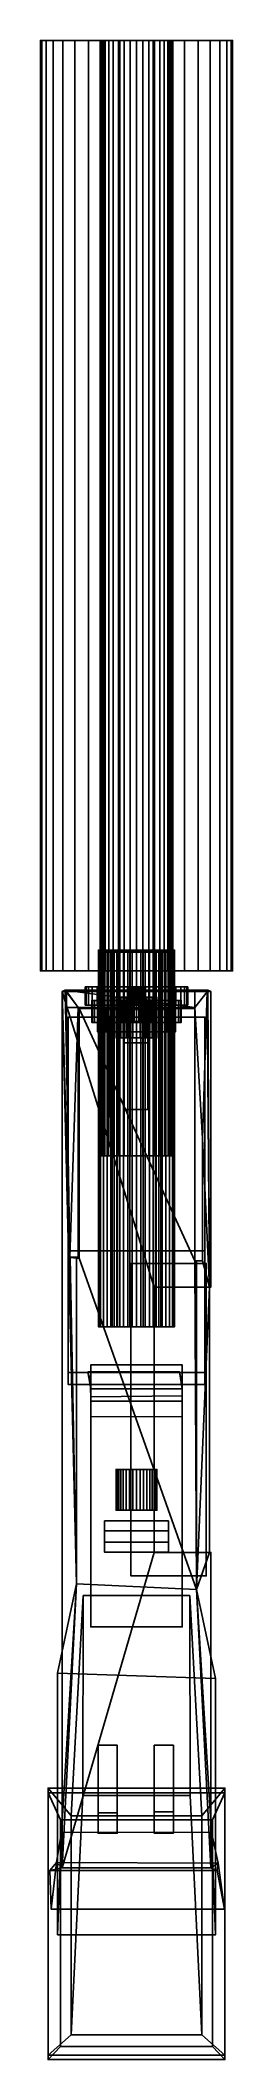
# Model space of a CAD drawing. Extents: x -0.18 to 0.18, y -1.22 to 2.52.
import ezdxf

# ---------------------------------------------------------------- set-up
doc = ezdxf.new("R2010")
doc.units = 0
for name, color, linetype in [('CARGADOR', 169, 'CONTINUOUS'), ('CUBO_2', 252, 'CONTINUOUS'), ('CUERPO', 169, 'CONTINUOUS'), ('GATILLO', 169, 'CONTINUOUS'), ('LASER', 169, 'CONTINUOUS'), ('SILENCIADOR', 169, 'CONTINUOUS')]:
    doc.layers.add(name, color=color, linetype=linetype)

msp = doc.modelspace()

# ---------------------------------------------------------------- meshes
at = {"layer": 'CARGADOR'}
mesh = msp.add_polyface(dxfattribs=at)
corners = [(-0.1411, -1.1916, -1.1231), (-0.121, -1.1705, -1.0924), (-0.0994, -0.7266, 0.7102), (0.1411, -1.1916, -1.1231), (0.121, -1.1705, -1.0924), (0.0994, -0.7266, 0.7102), (0.1411, -0.772, -1.1244), (0.121, -0.7643, -1.0915), (0.0988, -0.3566, 0.7156), (-0.1411, -0.772, -1.1244), (-0.121, -0.7643, -1.0915), (-0.0988, -0.3566, 0.7156), (-0.1637, -1.2161, -1.1231), (-0.1637, -1.2077, -1.0924), (0.1637, -1.2161, -1.1231), (0.1637, -1.2077, -1.0924), (0.1637, -0.722, -1.1244), (0.1637, -0.7131, -1.0915), (-0.1637, -0.722, -1.1244), (-0.1637, -0.7131, -1.0915)]
mesh.append_faces([[corners[k] for k in face] for face in [(12, 13, 15, 14), (1, 2, 5, 4), (14, 15, 17, 16), (4, 5, 8, 7), (16, 17, 19, 18), (7, 8, 11, 10), (18, 19, 13, 12), (10, 11, 2, 1), (2, 11, 8, 5), (9, 0, 3, 6), (0, 12, 14, 3), (4, 15, 13, 1), (3, 14, 16, 6), (7, 17, 15, 4), (6, 16, 18, 9), (10, 19, 17, 7), (9, 18, 12, 0), (1, 13, 19, 10)]])
at = {"layer": 'CUBO_2'}
mesh = msp.add_polyface(dxfattribs=at)
corners = [(-0.0104, -0.3203, 0.9342), (-0.0104, -0.3203, 1.0922), (0.1293, -0.3203, 0.9342), (0.1293, -0.3203, 1.0922), (0.1293, 0.2588, 0.9342), (0.1293, 0.2588, 1.0922), (-0.0104, 0.2588, 0.9342), (-0.0104, 0.2588, 1.0922)]
mesh.append_faces([[corners[k] for k in face] for face in [(0, 1, 3, 2), (2, 3, 5, 4), (4, 5, 7, 6), (6, 7, 1, 0), (1, 7, 5, 3), (6, 0, 2, 4)]])
at = {"layer": 'CUERPO'}
mesh = msp.add_polyface(dxfattribs=at)
corners = [(0.1351, 0.2149, 0.9529), (0.1378, 0.2149, 1.0994), (0.1378, 0.7623, 1.0994), (0.1322, 0.7648, 0.812), (0.1224, 0.4899, 0.793), (0.1224, 0.2633, 0.793), (0.0325, 0.2149, 1.0994), (-0.1378, 0.7623, 1.0994), (0.1311, 0.7617, 0.793), (0, 0.458, 0.9549), (0.0676, 0.458, 0.9549), (0.0666, 0.458, 0.9667), (0.0636, 0.458, 0.9781), (0.0586, 0.458, 0.9888), (0.0518, 0.458, 0.9984), (0.0435, 0.458, 1.0068), (0.0338, 0.458, 1.0135), (0.0231, 0.458, 1.0185), (0.0117, 0.458, 1.0215), (0, 0.458, 0.8873), (0.0117, 0.458, 0.8883), (0.0231, 0.458, 0.8914), (0.0338, 0.458, 0.8963), (0.0435, 0.458, 0.9031), (0.0518, 0.458, 0.9114), (0.0586, 0.458, 0.9211), (0.0636, 0.458, 0.9318), (0.0666, 0.458, 0.9432), (0.1079, 0.2633, 0.793), (0.1079, 0.2633, 0.6513), (0.1112, 0.2633, 0.6513), (0.1224, 0.2633, 0.793), (0.1224, 0.4899, 0.793), (0.1079, 0.7326, 0.793), (0.0706, 0.839, 0.9549), (0.0706, 0.1412, 0.9549), (0.0695, 0.1412, 0.9672), (0.0695, 0.839, 0.9672), (0.0477, 0.1412, 0.9549), (0.0477, 0.839, 0.9549), (0.047, 0.839, 0.9632), (0.047, 0.1412, 0.9632), (0.0664, 0.1412, 0.9791), (0.0664, 0.839, 0.9791), (0.0448, 0.839, 0.9712), (0.0448, 0.1412, 0.9712), (0.0611, 0.1412, 0.9902), (0.0611, 0.839, 0.9902), (0.0413, 0.839, 0.9788), (0.0413, 0.1412, 0.9788), (0.0541, 0.1412, 1.0003), (0.0541, 0.839, 1.0003), (0.0365, 0.839, 0.9856), (0.0365, 0.1412, 0.9856), (0.0454, 0.1412, 1.009), (0.0454, 0.839, 1.009), (0.0307, 0.839, 0.9915), (0.0307, 0.1412, 0.9915), (0.0353, 0.1412, 1.0161), (0.0353, 0.839, 1.0161), (0.0238, 0.839, 0.9962), (0.0238, 0.1412, 0.9962), (0.0241, 0.1412, 1.0213), (0.0241, 0.839, 1.0213), (0.0163, 0.839, 0.9997), (0.0163, 0.1412, 0.9997), (0.0123, 0.1412, 1.0245), (0.0123, 0.839, 1.0245), (0.0083, 0.839, 1.0019), (0.0083, 0.1412, 1.0019), (0, 0.1412, 1.0255), (0, 0.839, 1.0255), (0, 0.839, 1.0026), (0, 0.1412, 1.0026)]
mesh.append_faces([[corners[k] for k in face] for face in [(0, 1, 2, 3), (0, 4, 5, 5), (2, 1, 6, 7), (8, 4, 0, 0), (9, 10, 11, 11), (9, 11, 12, 12), (9, 12, 13, 13), (9, 13, 14, 14), (9, 14, 15, 15), (9, 15, 16, 16), (9, 16, 17, 17), (9, 17, 18, 18), (9, 19, 20, 20), (9, 20, 21, 21), (9, 21, 22, 22), (9, 22, 23, 23), (9, 23, 24, 24), (9, 24, 25, 25), (9, 25, 26, 26), (9, 26, 27, 27), (9, 27, 10, 10), (28, 29, 30, 31), (28, 31, 32, 33), (34, 35, 36, 37), (38, 39, 40, 41), (37, 36, 42, 43), (41, 40, 44, 45), (43, 42, 46, 47), (45, 44, 48, 49), (47, 46, 50, 51), (49, 48, 52, 53), (51, 50, 54, 55), (53, 52, 56, 57), (55, 54, 58, 59), (57, 56, 60, 61), (59, 58, 62, 63), (61, 60, 64, 65), (63, 62, 66, 67), (65, 64, 68, 69), (67, 66, 70, 71), (69, 68, 72, 73)]])
mesh = msp.add_polyface(dxfattribs=at)
corners = [(-0.023, 0.5436, 1.0707), (-0.023, 0.6672, 1.1331), (0.0208, 0.6672, 1.1331), (0.0208, 0.5436, 1.0707), (0.0208, 0.7066, 1.0707), (-0.023, 0.7066, 1.0707), (-0.1298, 0.645, 0.793), (-0.132, 0.7648, 0.8103), (-0.1378, 0.7623, 1.0994), (-0.1238, 0.2702, 0.793), (0, 0.458, 1.0226), (0, 0.8349, 1.0226), (-0.0117, 0.8349, 1.0215), (-0.0117, 0.458, 1.0215), (-0.0231, 0.8349, 1.0185), (-0.0231, 0.458, 1.0185), (-0.0338, 0.835, 1.0135), (-0.0338, 0.458, 1.0135), (-0.0435, 0.835, 1.0068), (-0.0435, 0.458, 1.0068), (-0.0472, 0.8351, 1.003), (-0.0518, 0.458, 0.9984), (-0.0518, 0.8351, 0.9984), (-0.0586, 0.8352, 0.9888), (-0.0586, 0.458, 0.9888), (-0.0636, 0.8353, 0.9781), (-0.0636, 0.458, 0.9781), (-0.0666, 0.8354, 0.9667), (-0.0666, 0.458, 0.9667), (-0.0676, 0.8355, 0.9549), (-0.0676, 0.458, 0.9549), (-0.0666, 0.8356, 0.9432), (-0.0666, 0.458, 0.9432), (-0.0636, 0.8357, 0.9318), (-0.0636, 0.458, 0.9318), (-0.0586, 0.8358, 0.9211), (-0.0586, 0.458, 0.9211), (-0.0518, 0.8358, 0.9114), (-0.0518, 0.458, 0.9114), (-0.0435, 0.8359, 0.9031), (-0.0435, 0.458, 0.9031), (-0.0338, 0.836, 0.8963), (-0.0338, 0.458, 0.8963), (-0.0231, 0.836, 0.8914), (-0.0231, 0.458, 0.8914), (-0.0117, 0.836, 0.8883), (-0.0117, 0.458, 0.8883), (-0.1078, 0.2702, 0.793), (-0.1065, 0.2686, 0.6513), (-0.1065, 0.7309, 0.6513), (-0.1078, 0.7326, 0.793), (-0.1298, 0.7326, 0.793), (-0.1298, 0.645, 0.793), (-0.1238, 0.2702, 0.793), (-0.0706, 0.839, 0.9549), (-0.0706, 0.1412, 0.9549), (-0.0695, 0.1412, 0.9427), (-0.0695, 0.839, 0.9427), (-0.0477, 0.1412, 0.9549), (-0.0477, 0.839, 0.9549), (-0.047, 0.839, 0.9466), (-0.047, 0.1412, 0.9466), (-0.0664, 0.1412, 0.9308), (-0.0664, 0.839, 0.9308), (-0.0448, 0.839, 0.9386), (-0.0448, 0.1412, 0.9386), (-0.0611, 0.1412, 0.9196), (-0.0611, 0.839, 0.9196), (-0.0413, 0.839, 0.9311), (-0.0413, 0.1412, 0.9311), (-0.0541, 0.1412, 0.9095), (-0.0541, 0.839, 0.9095), (-0.0365, 0.839, 0.9243), (-0.0365, 0.1412, 0.9243), (-0.0454, 0.1412, 0.9008), (-0.0454, 0.839, 0.9008), (-0.0307, 0.839, 0.9184), (-0.0307, 0.1412, 0.9184), (-0.0353, 0.1412, 0.8938), (-0.0353, 0.839, 0.8938), (-0.0238, 0.839, 0.9136), (-0.0238, 0.1412, 0.9136), (-0.0241, 0.1412, 0.8886), (-0.0241, 0.839, 0.8886), (-0.0163, 0.839, 0.9101), (-0.0163, 0.1412, 0.9101), (-0.0123, 0.1412, 0.8854), (-0.0123, 0.839, 0.8854), (-0.0083, 0.839, 0.908), (-0.0083, 0.1412, 0.908), (0, 0.1412, 0.8843), (0, 0.839, 0.8843), (0, 0.839, 0.9072), (0, 0.1412, 0.9072)]
mesh.append_faces([[corners[k] for k in face] for face in [(0, 1, 2, 3), (3, 4, 5, 0), (6, 7, 8, 9), (10, 11, 12, 13), (13, 12, 14, 15), (15, 14, 16, 17), (17, 16, 18, 19), (19, 18, 20, 21), (21, 22, 23, 24), (24, 23, 25, 26), (26, 25, 27, 28), (28, 27, 29, 30), (30, 29, 31, 32), (32, 31, 33, 34), (34, 33, 35, 36), (36, 35, 37, 38), (38, 37, 39, 40), (40, 39, 41, 42), (42, 41, 43, 44), (44, 43, 45, 46), (47, 48, 49, 50), (51, 52, 53, 50), (54, 55, 56, 57), (58, 59, 60, 61), (57, 56, 62, 63), (61, 60, 64, 65), (63, 62, 66, 67), (65, 64, 68, 69), (67, 66, 70, 71), (69, 68, 72, 73), (71, 70, 74, 75), (73, 72, 76, 77), (75, 74, 78, 79), (77, 76, 80, 81), (79, 78, 82, 83), (81, 80, 84, 85), (83, 82, 86, 87), (85, 84, 88, 89), (87, 86, 90, 91), (89, 88, 92, 93)]])
mesh = msp.add_polyface(dxfattribs=at)
corners = [(-0.0374, 0.7517, 0.7169), (-0.0374, 0.6762, 0.7169), (-0.0357, 0.6762, 0.7105), (-0.0357, 0.7517, 0.7105), (-0.0329, 0.6762, 0.7045), (-0.0329, 0.7517, 0.7045), (-0.1318, 0.7649, 0.7979), (-0.1311, 0.7638, 0.793), (-0.1301, 0.7638, 0.793), (-0.1237, 0.7638, 0.793), (-0.1298, 0.7326, 0.793), (-0.1298, 0.7614, 0.793), (-0.132, 0.7648, 0.8103), (-0.1298, 0.645, 0.793), (-0.1378, 0.7623, 1.0994), (-0.0472, 0.7632, 1.003), (-0.0435, 0.7631, 1.0068), (-0.0338, 0.7631, 1.0135), (-0.0231, 0.763, 1.0185), (-0.0117, 0.763, 1.0215), (-0.0518, 0.7632, 0.9984), (-0.0586, 0.7633, 0.9888), (-0.0636, 0.7634, 0.9781), (-0.0666, 0.7635, 0.9667), (-0.0676, 0.7636, 0.9549), (0, 0.7641, 0.8873), (-0.0117, 0.7641, 0.8883), (-0.0666, 0.7637, 0.9432), (-0.0231, 0.7641, 0.8914), (-0.0636, 0.7638, 0.9318), (-0.0338, 0.764, 0.8963), (-0.0586, 0.7638, 0.9211), (-0.0435, 0.764, 0.9031), (-0.0518, 0.7639, 0.9114), (-0.0518, 0.8351, 0.9984), (-0.0518, 0.458, 0.9984), (-0.0472, 0.8351, 1.003), (-0.1301, 0.7638, 0.793), (-0.1078, 0.7326, 0.793), (0.1079, 0.7326, 0.793), (-0.1237, 0.7638, 0.793), (-0.1298, 0.7326, 0.793), (-0.1298, 0.7614, 0.793), (-0.1311, 0.7638, 0.793), (-0.0238, 0.839, 0.9962), (-0.0353, 0.839, 1.0161), (-0.0454, 0.839, 1.009), (-0.0307, 0.839, 0.9915), (-0.0541, 0.839, 1.0003), (-0.0365, 0.839, 0.9856), (-0.0611, 0.839, 0.9902), (-0.0413, 0.839, 0.9788), (-0.0664, 0.839, 0.9791), (-0.0448, 0.839, 0.9712), (-0.0695, 0.839, 0.9672), (-0.047, 0.839, 0.9632), (-0.0706, 0.839, 0.9549), (-0.0477, 0.839, 0.9549), (-0.0695, 0.839, 0.9427), (-0.047, 0.839, 0.9466), (-0.0664, 0.839, 0.9308), (-0.0448, 0.839, 0.9386), (-0.0611, 0.839, 0.9196), (-0.0413, 0.839, 0.9311), (-0.0541, 0.839, 0.9095), (-0.0365, 0.839, 0.9243), (-0.0454, 0.839, 0.9008), (-0.0307, 0.839, 0.9184)]
mesh.append_faces([[corners[k] for k in face] for face in [(0, 1, 2, 3), (3, 2, 4, 5), (6, 7, 8, 8), (9, 6, 8, 8), (10, 11, 12, 12), (12, 13, 10, 10), (12, 11, 7, 6), (14, 15, 16, 16), (14, 16, 17, 17), (14, 17, 18, 18), (14, 18, 19, 19), (20, 15, 14, 14), (21, 20, 14, 14), (22, 21, 14, 14), (23, 22, 14, 14), (24, 23, 14, 14), (12, 25, 26, 26), (27, 24, 14, 12), (12, 26, 28, 28), (29, 27, 12, 12), (12, 28, 30, 30), (31, 29, 12, 12), (12, 30, 32, 32), (33, 31, 12, 12), (12, 32, 33, 33), (34, 35, 36, 36), (37, 38, 39, 40), (41, 38, 42, 42), (43, 42, 38, 37), (44, 45, 46, 47), (47, 46, 48, 49), (49, 48, 50, 51), (51, 50, 52, 53), (53, 52, 54, 55), (55, 54, 56, 57), (57, 56, 58, 59), (59, 58, 60, 61), (61, 60, 62, 63), (63, 62, 64, 65), (65, 64, 66, 67)]])
mesh = msp.add_polyface(dxfattribs=at)
corners = [(0, 0.7517, 0.7235), (0, 0.7517, 0.7614), (-0.0066, 0.7517, 0.7609), (0, 0.7517, 0.7235), (-0.013, 0.7517, 0.7592), (0, 0.7517, 0.7235), (-0.019, 0.7517, 0.7564), (0, 0.7517, 0.7235), (-0.0244, 0.7517, 0.7526), (0, 0.7517, 0.7235), (-0.0291, 0.7517, 0.7479), (0, 0.7517, 0.7235), (-0.0329, 0.7517, 0.7425), (0, 0.7517, 0.7235), (-0.0357, 0.7517, 0.7365), (0, 0.7517, 0.7235), (-0.0374, 0.7517, 0.7301), (0, 0.7517, 0.7235), (-0.0379, 0.7517, 0.7235), (0, 0.7517, 0.7235), (-0.0374, 0.7517, 0.7169), (0, 0.7517, 0.7235), (0, 0.6762, 0.7235), (0, 0.7517, 0.7235), (0, 0.7517, 0.7235), (0, 0.6762, 0.7235), (-0.0357, 0.7517, 0.7105), (0, 0.7517, 0.7235), (0, 0.7517, 0.7235), (0, 0.6762, 0.7235), (-0.0329, 0.7517, 0.7045), (0, 0.7517, 0.7235), (0, 0.7517, 0.7235), (0, 0.6762, 0.7235), (-0.0291, 0.7517, 0.6991), (0, 0.7517, 0.7235), (-0.0329, 0.7517, 0.7045), (-0.0329, 0.6762, 0.7045), (-0.0291, 0.6762, 0.6991), (-0.0291, 0.7517, 0.6991), (0, 0.7517, 0.7235), (0, 0.6762, 0.7235), (-0.0244, 0.7517, 0.6944), (0, 0.7517, 0.7235), (-0.0244, 0.6762, 0.6944), (-0.0244, 0.7517, 0.6944), (0, 0.7517, 0.7235), (0, 0.6762, 0.7235), (-0.019, 0.7517, 0.6906), (0, 0.7517, 0.7235), (-0.019, 0.6762, 0.6906), (-0.019, 0.7517, 0.6906), (0, 0.7517, 0.7235), (0, 0.6762, 0.7235), (-0.013, 0.7517, 0.6878), (0, 0.7517, 0.7235), (-0.013, 0.6762, 0.6878), (-0.013, 0.7517, 0.6878), (-0.0066, 0.7517, 0.6861), (0, 0.7517, 0.7235), (-0.0066, 0.6762, 0.6861), (-0.0066, 0.7517, 0.6861), (0, 0.7517, 0.6856), (0, 0.7517, 0.7235), (0, 0.6762, 0.6856), (0, 0.7517, 0.6856), (0.132, 0.7649, 0.7991), (-0.1318, 0.7649, 0.7979), (-0.1237, 0.7638, 0.793), (0.1079, 0.7636, 0.793), (0.1378, 0.7623, 1.0994), (-0.1378, 0.7623, 1.0994), (-0.0117, 0.763, 1.0215), (0, 0.763, 1.0226), (0.1079, 0.7326, 0.793), (0.1079, 0.7636, 0.793), (-0.1237, 0.7638, 0.793), (0, 0.839, 1.0026), (0, 0.839, 1.0255), (-0.0123, 0.839, 1.0245), (-0.0083, 0.839, 1.0019), (-0.0241, 0.839, 1.0213), (-0.0163, 0.839, 0.9997), (-0.0353, 0.839, 1.0161), (-0.0238, 0.839, 0.9962), (-0.0307, 0.839, 0.9184), (-0.0454, 0.839, 0.9008), (-0.0353, 0.839, 0.8938), (-0.0238, 0.839, 0.9136), (-0.0241, 0.839, 0.8886), (-0.0163, 0.839, 0.9101), (-0.0123, 0.839, 0.8854), (-0.0083, 0.839, 0.908), (0, 0.839, 0.8843), (0, 0.839, 0.9072)]
mesh.append_faces([[corners[k] for k in face] for face in [(0, 1, 2, 3), (3, 2, 4, 5), (5, 4, 6, 7), (7, 6, 8, 9), (9, 8, 10, 11), (11, 10, 12, 13), (13, 12, 14, 15), (15, 14, 16, 17), (17, 16, 18, 19), (19, 18, 20, 21), (22, 23, 24, 25), (21, 20, 26, 27), (25, 24, 28, 29), (27, 26, 30, 31), (29, 28, 32, 33), (31, 30, 34, 35), (36, 37, 38, 39), (33, 32, 40, 41), (35, 34, 42, 43), (39, 38, 44, 45), (41, 40, 46, 47), (43, 42, 48, 49), (45, 44, 50, 51), (47, 46, 52, 53), (49, 48, 54, 55), (51, 50, 56, 57), (55, 54, 58, 59), (57, 56, 60, 61), (59, 58, 62, 63), (61, 60, 64, 65), (66, 67, 68, 69), (70, 71, 72, 73), (74, 75, 76, 76), (77, 78, 79, 80), (80, 79, 81, 82), (82, 81, 83, 84), (85, 86, 87, 88), (88, 87, 89, 90), (90, 89, 91, 92), (92, 91, 93, 94)]])
mesh = msp.add_polyface(dxfattribs=at)
corners = [(0, 0.7517, 0.7235), (0.0379, 0.7517, 0.7235), (0.0374, 0.7517, 0.7301), (0, 0.7517, 0.7235), (0.0357, 0.7517, 0.7365), (0, 0.7517, 0.7235), (0.0329, 0.7517, 0.7425), (0, 0.7517, 0.7235), (0.0291, 0.7517, 0.7479), (0, 0.7517, 0.7235), (0.0244, 0.7517, 0.7526), (0, 0.7517, 0.7235), (0.019, 0.7517, 0.7564), (0, 0.7517, 0.7235), (0.013, 0.7517, 0.7592), (0, 0.7517, 0.7235), (0.0066, 0.7517, 0.7609), (0, 0.7517, 0.7235), (0, 0.7517, 0.7614), (0, 0.7517, 0.7235), (0, 0.6762, 0.7235), (0, 0.7517, 0.7235), (0, 0.7517, 0.7235), (0, 0.6762, 0.7235), (0, 0.7517, 0.7235), (0, 0.6762, 0.7235), (0, 0.7517, 0.7235), (0, 0.6762, 0.7235), (0, 0.7517, 0.7235), (0, 0.7517, 0.6856), (0.0066, 0.7517, 0.6861), (0, 0.7517, 0.7235), (0, 0.7517, 0.6856), (0, 0.6762, 0.6856), (0.0066, 0.6762, 0.6861), (0.0066, 0.7517, 0.6861), (0, 0.7517, 0.7235), (0, 0.6762, 0.7235), (0.013, 0.7517, 0.6878), (0, 0.7517, 0.7235), (0.013, 0.6762, 0.6878), (0.013, 0.7517, 0.6878), (0, 0.7517, 0.7235), (0, 0.6762, 0.7235), (0.019, 0.7517, 0.6906), (0, 0.7517, 0.7235), (0.019, 0.6762, 0.6906), (0.019, 0.7517, 0.6906), (0, 0.7517, 0.7235), (0, 0.6762, 0.7235), (0.0244, 0.7517, 0.6944), (0, 0.7517, 0.7235), (0, 0.7517, 0.7235), (0, 0.6762, 0.7235), (0.0291, 0.7517, 0.6991), (0, 0.7517, 0.7235), (0, 0.7517, 0.7235), (0, 0.6762, 0.7235), (0.0329, 0.7517, 0.7045), (0, 0.7517, 0.7235), (0, 0.7517, 0.7235), (0, 0.6762, 0.7235), (0.0357, 0.7517, 0.7105), (0, 0.7517, 0.7235), (0, 0.7517, 0.7235), (0, 0.6762, 0.7235), (0.0374, 0.7517, 0.7169), (0, 0.7517, 0.7235), (0, 0.7517, 0.7235), (0, 0.6762, 0.7235), (0, 0.7517, 0.7235), (0, 0.6762, 0.7235), (0.132, 0.7649, 0.7991), (0.1322, 0.7648, 0.812), (-0.132, 0.7648, 0.8103), (-0.1318, 0.7649, 0.7979), (0.0117, 0.7641, 0.8883), (0, 0.7641, 0.8873), (0.1079, 0.7326, 0.793), (-0.1078, 0.7326, 0.793), (-0.1065, 0.7309, 0.6513), (0.1079, 0.7309, 0.6513), (0.0163, 0.839, 0.9997), (0.0241, 0.839, 1.0213), (0.0123, 0.839, 1.0245), (0.0083, 0.839, 1.0019), (0, 0.839, 1.0255), (0, 0.839, 1.0026), (0, 0.839, 0.9072), (0, 0.839, 0.8843), (0.0123, 0.839, 0.8854), (0.0083, 0.839, 0.908), (0.0241, 0.839, 0.8886), (0.0163, 0.839, 0.9101)]
mesh.append_faces([[corners[k] for k in face] for face in [(0, 1, 2, 3), (3, 2, 4, 5), (5, 4, 6, 7), (7, 6, 8, 9), (9, 8, 10, 11), (11, 10, 12, 13), (13, 12, 14, 15), (15, 14, 16, 17), (17, 16, 18, 19), (20, 21, 22, 23), (23, 22, 24, 25), (25, 24, 26, 27), (28, 29, 30, 31), (32, 33, 34, 35), (27, 26, 36, 37), (31, 30, 38, 39), (35, 34, 40, 41), (37, 36, 42, 43), (39, 38, 44, 45), (41, 40, 46, 47), (43, 42, 48, 49), (45, 44, 50, 51), (49, 48, 52, 53), (51, 50, 54, 55), (53, 52, 56, 57), (55, 54, 58, 59), (57, 56, 60, 61), (59, 58, 62, 63), (61, 60, 64, 65), (63, 62, 66, 67), (65, 64, 68, 69), (67, 66, 1, 0), (69, 68, 70, 71), (72, 73, 74, 75), (74, 73, 76, 77), (78, 79, 80, 81), (82, 83, 84, 85), (85, 84, 86, 87), (88, 89, 90, 91), (91, 90, 92, 93)]])
mesh = msp.add_polyface(dxfattribs=at)
corners = [(0, 0.458, 0.9549), (0.0117, 0.458, 1.0215), (0, 0.458, 1.0226), (-0.0117, 0.458, 1.0215), (-0.0231, 0.458, 1.0185), (-0.0338, 0.458, 1.0135), (-0.0435, 0.458, 1.0068), (-0.0518, 0.458, 0.9984), (-0.0586, 0.458, 0.9888), (-0.0636, 0.458, 0.9781), (-0.0666, 0.458, 0.9667), (-0.0676, 0.458, 0.9549), (-0.0666, 0.458, 0.9432), (-0.0636, 0.458, 0.9318), (-0.0586, 0.458, 0.9211), (-0.0518, 0.458, 0.9114), (-0.0435, 0.458, 0.9031), (-0.0338, 0.458, 0.8963), (-0.0231, 0.458, 0.8914), (-0.0117, 0.458, 0.8883), (0, 0.458, 0.8873), (-0.1078, 0.2702, 0.793), (-0.1238, 0.2702, 0.793), (-0.1227, 0.2696, 0.7387), (-0.1065, 0.2686, 0.6513), (-0.1112, 0.2686, 0.6513), (-0.1078, 0.7326, 0.793), (0, 0.839, 1.0255), (0, 0.1412, 1.0255), (-0.0123, 0.1412, 1.0245), (-0.0123, 0.839, 1.0245), (0, 0.1412, 1.0026), (0, 0.839, 1.0026), (-0.0083, 0.839, 1.0019), (-0.0083, 0.1412, 1.0019), (-0.0241, 0.1412, 1.0213), (-0.0241, 0.839, 1.0213), (-0.0163, 0.839, 0.9997), (-0.0163, 0.1412, 0.9997), (-0.0353, 0.1412, 1.0161), (-0.0353, 0.839, 1.0161), (-0.0238, 0.839, 0.9962), (-0.0238, 0.1412, 0.9962), (-0.0454, 0.1412, 1.009), (-0.0454, 0.839, 1.009), (-0.0307, 0.839, 0.9915), (-0.0307, 0.1412, 0.9915), (-0.0541, 0.1412, 1.0003), (-0.0541, 0.839, 1.0003), (-0.0365, 0.839, 0.9856), (-0.0365, 0.1412, 0.9856), (-0.0611, 0.1412, 0.9902), (-0.0611, 0.839, 0.9902), (-0.0413, 0.839, 0.9788), (-0.0413, 0.1412, 0.9788), (-0.0664, 0.1412, 0.9791), (-0.0664, 0.839, 0.9791), (-0.0448, 0.839, 0.9712), (-0.0448, 0.1412, 0.9712), (-0.0695, 0.1412, 0.9672), (-0.0695, 0.839, 0.9672), (-0.047, 0.839, 0.9632), (-0.047, 0.1412, 0.9632), (-0.0706, 0.1412, 0.9549), (-0.0706, 0.839, 0.9549), (-0.0477, 0.839, 0.9549), (-0.0477, 0.1412, 0.9549)]
mesh.append_faces([[corners[k] for k in face] for face in [(0, 1, 2, 2), (0, 2, 3, 3), (0, 3, 4, 4), (0, 4, 5, 5), (0, 5, 6, 6), (0, 6, 7, 7), (0, 7, 8, 8), (0, 8, 9, 9), (0, 9, 10, 10), (0, 10, 11, 11), (0, 11, 12, 12), (0, 12, 13, 13), (0, 13, 14, 14), (0, 14, 15, 15), (0, 15, 16, 16), (0, 16, 17, 17), (0, 17, 18, 18), (0, 18, 19, 19), (0, 19, 20, 20), (21, 22, 23, 24), (25, 24, 23, 23), (21, 26, 22, 22), (27, 28, 29, 30), (31, 32, 33, 34), (30, 29, 35, 36), (34, 33, 37, 38), (36, 35, 39, 40), (38, 37, 41, 42), (40, 39, 43, 44), (42, 41, 45, 46), (44, 43, 47, 48), (46, 45, 49, 50), (48, 47, 51, 52), (50, 49, 53, 54), (52, 51, 55, 56), (54, 53, 57, 58), (56, 55, 59, 60), (58, 57, 61, 62), (60, 59, 63, 64), (62, 61, 65, 66)]])
mesh = msp.add_polyface(dxfattribs=at)
corners = [(0.1079, 0.2633, 0.6513), (0.1079, 0.7309, 0.6513), (-0.1065, 0.7309, 0.6513), (0.1351, 0.2149, 0.9529), (0.1322, 0.7648, 0.812), (0.132, 0.7649, 0.7991), (0.1311, 0.7636, 0.793), (0.1311, 0.7617, 0.793), (0.0676, 0.458, 0.9549), (0.0676, 0.8355, 0.9549), (0.0666, 0.8354, 0.9667), (0.0666, 0.458, 0.9667), (0.0636, 0.8353, 0.9781), (0.0636, 0.458, 0.9781), (0.0586, 0.8352, 0.9888), (0.0586, 0.458, 0.9888), (0.0518, 0.8351, 0.9984), (0.0518, 0.458, 0.9984), (0.0435, 0.835, 1.0068), (0.0435, 0.458, 1.0068), (0.0338, 0.835, 1.0135), (0.0338, 0.458, 1.0135), (0.0231, 0.8349, 1.0185), (0.0231, 0.458, 1.0185), (0.0117, 0.8349, 1.0215), (0.0117, 0.458, 1.0215), (0, 0.8349, 1.0226), (0, 0.458, 1.0226), (0, 0.458, 0.8873), (0, 0.836, 0.8873), (0.0117, 0.836, 0.8883), (0.0117, 0.458, 0.8883), (0.0338, 0.458, 0.8963), (0.0338, 0.836, 0.8963), (0.0435, 0.8359, 0.9031), (0.0435, 0.458, 0.9031), (0.0518, 0.8358, 0.9114), (0.0518, 0.458, 0.9114), (0.0451, 0.8359, 0.9047), (0.0586, 0.8358, 0.9211), (0.0586, 0.458, 0.9211), (0.0636, 0.8357, 0.9318), (0.0636, 0.458, 0.9318), (0.0666, 0.8356, 0.9432), (0.0666, 0.458, 0.9432), (0.1079, 0.2633, 0.793), (0.1079, 0.7326, 0.793), (0.1079, 0.7309, 0.6513), (0.1079, 0.2633, 0.6513), (0.1311, 0.7617, 0.793), (0.1224, 0.4899, 0.793), (0, 0.839, 0.8843), (0, 0.1412, 0.8843), (0.0123, 0.1412, 0.8854), (0.0123, 0.839, 0.8854), (0, 0.1412, 0.9072), (0, 0.839, 0.9072), (0.0083, 0.839, 0.908), (0.0083, 0.1412, 0.908), (0.0241, 0.1412, 0.8886), (0.0241, 0.839, 0.8886), (0.0163, 0.839, 0.9101), (0.0163, 0.1412, 0.9101), (0.0353, 0.1412, 0.8938), (0.0353, 0.839, 0.8938), (0.0238, 0.839, 0.9136), (0.0238, 0.1412, 0.9136), (0.0454, 0.1412, 0.9008), (0.0454, 0.839, 0.9008), (0.0307, 0.839, 0.9184), (0.0307, 0.1412, 0.9184), (0.0541, 0.1412, 0.9095), (0.0541, 0.839, 0.9095), (0.0365, 0.839, 0.9243), (0.0365, 0.1412, 0.9243), (0.0611, 0.1412, 0.9196), (0.0611, 0.839, 0.9196), (0.0413, 0.839, 0.9311), (0.0413, 0.1412, 0.9311), (0.0664, 0.1412, 0.9308), (0.0664, 0.839, 0.9308), (0.0448, 0.839, 0.9386), (0.0448, 0.1412, 0.9386), (0.0695, 0.1412, 0.9427), (0.0695, 0.839, 0.9427), (0.047, 0.839, 0.9466), (0.047, 0.1412, 0.9466), (0.0706, 0.1412, 0.9549), (0.0706, 0.839, 0.9549), (0.0477, 0.839, 0.9549), (0.0477, 0.1412, 0.9549)]
mesh.append_faces([[corners[k] for k in face] for face in [(0, 1, 2, 2), (3, 4, 5, 5), (3, 5, 6, 6), (3, 6, 7, 7), (8, 9, 10, 11), (11, 10, 12, 13), (13, 12, 14, 15), (15, 14, 16, 17), (17, 16, 18, 19), (19, 18, 20, 21), (21, 20, 22, 23), (23, 22, 24, 25), (25, 24, 26, 27), (28, 29, 30, 31), (32, 33, 34, 35), (36, 37, 35, 38), (37, 36, 39, 40), (40, 39, 41, 42), (42, 41, 43, 44), (44, 43, 9, 8), (45, 46, 47, 48), (49, 46, 50, 50), (51, 52, 53, 54), (55, 56, 57, 58), (54, 53, 59, 60), (58, 57, 61, 62), (60, 59, 63, 64), (62, 61, 65, 66), (64, 63, 67, 68), (66, 65, 69, 70), (68, 67, 71, 72), (70, 69, 73, 74), (72, 71, 75, 76), (74, 73, 77, 78), (76, 75, 79, 80), (78, 77, 81, 82), (80, 79, 83, 84), (82, 81, 85, 86), (84, 83, 87, 88), (86, 85, 89, 90)]])
mesh = msp.add_polyface(dxfattribs=at)
corners = [(0.0208, 0.7066, 1.0707), (0.0208, 0.7066, 1.1331), (-0.023, 0.7066, 1.1331), (-0.023, 0.7066, 1.0707), (-0.023, 0.6672, 1.1331), (-0.023, 0.5436, 1.0707), (0.0208, 0.6672, 1.1331), (0, 0.6762, 0.7235), (0, 0.7517, 0.7235), (0, 0.7517, 0.7235), (0, 0.6762, 0.7235), (0, 0.7517, 0.7235), (0, 0.6762, 0.7235), (0, 0.7517, 0.7235), (0, 0.6762, 0.7235), (0, 0.7517, 0.7235), (0, 0.6762, 0.7235), (0, 0.7517, 0.7235), (0, 0.6762, 0.7235), (0, 0.7517, 0.7235), (0, 0.6762, 0.7235), (0, 0.7517, 0.7235), (0, 0.6762, 0.7235), (0, 0.7517, 0.7235), (0, 0.6762, 0.7235), (0, 0.7517, 0.7614), (0, 0.6762, 0.7614), (-0.0066, 0.6762, 0.7609), (-0.0066, 0.7517, 0.7609), (0, 0.6762, 0.7614), (0, 0.6762, 0.7235), (0, 0.6762, 0.7235), (-0.0066, 0.6762, 0.7609), (-0.013, 0.6762, 0.7592), (-0.013, 0.7517, 0.7592), (0, 0.6762, 0.7235), (-0.013, 0.6762, 0.7592), (-0.019, 0.6762, 0.7564), (-0.019, 0.7517, 0.7564), (0, 0.6762, 0.7235), (-0.019, 0.6762, 0.7564), (-0.0244, 0.6762, 0.7526), (-0.0244, 0.7517, 0.7526), (0, 0.6762, 0.7235), (-0.0244, 0.6762, 0.7526), (-0.0291, 0.6762, 0.7479), (-0.0291, 0.7517, 0.7479), (0, 0.6762, 0.7235), (-0.0291, 0.6762, 0.7479), (-0.0329, 0.6762, 0.7425), (-0.0329, 0.7517, 0.7425), (0, 0.6762, 0.7235), (-0.0329, 0.6762, 0.7425), (-0.0357, 0.6762, 0.7365), (-0.0357, 0.7517, 0.7365), (0, 0.6762, 0.7235), (-0.0357, 0.6762, 0.7365), (-0.0374, 0.6762, 0.7301), (-0.0374, 0.7517, 0.7301), (0, 0.6762, 0.7235), (-0.0374, 0.6762, 0.7301), (-0.0379, 0.6762, 0.7235), (-0.0379, 0.7517, 0.7235), (0, 0.6762, 0.7235), (-0.0379, 0.6762, 0.7235), (-0.0374, 0.6762, 0.7169), (-0.0374, 0.7517, 0.7169), (0, 0.6762, 0.7235), (-0.0374, 0.6762, 0.7169), (0, 0.6762, 0.7235), (-0.0357, 0.6762, 0.7105), (0, 0.6762, 0.7235), (-0.0329, 0.6762, 0.7045), (0, 0.6762, 0.7235), (-0.0291, 0.6762, 0.6991), (0, 0.6762, 0.7235), (-0.0244, 0.6762, 0.6944), (0, 0.6762, 0.7235), (-0.019, 0.6762, 0.6906), (0, 0.6762, 0.7235), (-0.013, 0.6762, 0.6878), (0, 0.6762, 0.7235), (-0.0066, 0.6762, 0.6861), (0, 0.6762, 0.7235), (0, 0.6762, 0.6856), (-0.0117, 0.458, 0.8883), (-0.0117, 0.836, 0.8883), (0, 0.836, 0.8873), (0, 0.458, 0.8873)]
mesh.append_faces([[corners[k] for k in face] for face in [(0, 1, 2, 3), (3, 2, 4, 5), (1, 6, 4, 2), (7, 8, 9, 10), (10, 9, 11, 12), (12, 11, 13, 14), (14, 13, 15, 16), (16, 15, 17, 18), (18, 17, 19, 20), (20, 19, 21, 22), (22, 21, 23, 24), (25, 26, 27, 28), (29, 30, 31, 32), (28, 27, 33, 34), (32, 31, 35, 36), (34, 33, 37, 38), (36, 35, 39, 40), (38, 37, 41, 42), (40, 39, 43, 44), (42, 41, 45, 46), (44, 43, 47, 48), (46, 45, 49, 50), (48, 47, 51, 52), (50, 49, 53, 54), (52, 51, 55, 56), (54, 53, 57, 58), (56, 55, 59, 60), (58, 57, 61, 62), (60, 59, 63, 64), (62, 61, 65, 66), (64, 63, 67, 68), (68, 67, 69, 70), (70, 69, 71, 72), (72, 71, 73, 74), (74, 73, 75, 76), (76, 75, 77, 78), (78, 77, 79, 80), (80, 79, 81, 82), (82, 81, 83, 84), (85, 86, 87, 88)]])
mesh = msp.add_polyface(dxfattribs=at)
corners = [(0.019, 0.7517, 0.6906), (0.019, 0.6762, 0.6906), (0.0244, 0.6762, 0.6944), (0.0244, 0.7517, 0.6944), (0.0291, 0.6762, 0.6991), (0.0291, 0.7517, 0.6991), (0.0329, 0.6762, 0.7045), (0.0329, 0.7517, 0.7045), (0.0357, 0.6762, 0.7105), (0.0357, 0.7517, 0.7105), (0.0374, 0.6762, 0.7169), (0.0374, 0.7517, 0.7169), (0.0379, 0.6762, 0.7235), (0.0379, 0.7517, 0.7235), (0.1079, 0.7636, 0.793), (0.1311, 0.7636, 0.793), (0.132, 0.7649, 0.7991), (0.0518, 0.7639, 0.9114), (0.0451, 0.764, 0.9047), (0.1322, 0.7648, 0.812), (0.0586, 0.7638, 0.9211), (0.0636, 0.7638, 0.9318), (0.0666, 0.7637, 0.9432), (0.0676, 0.7636, 0.9549), (0.1378, 0.7623, 1.0994), (0, 0.763, 1.0226), (0.0117, 0.763, 1.0215), (0.0666, 0.7635, 0.9667), (0.0231, 0.763, 1.0185), (0.0636, 0.7634, 0.9781), (0.0338, 0.7631, 1.0135), (0.0586, 0.7633, 0.9888), (0.0435, 0.7631, 1.0068), (0.0518, 0.7632, 0.9984), (0.0435, 0.764, 0.9031), (0.0338, 0.7641, 0.8963), (0.0231, 0.7641, 0.8914), (0.0117, 0.7641, 0.8883), (0.0435, 0.458, 0.9031), (0.0435, 0.8359, 0.9031), (0.0451, 0.8359, 0.9047), (0.1079, 0.7636, 0.793), (0.1079, 0.7326, 0.793), (0.1311, 0.7617, 0.793), (0.1311, 0.7636, 0.793), (0.0477, 0.839, 0.9549), (0.0706, 0.839, 0.9549), (0.0695, 0.839, 0.9672), (0.047, 0.839, 0.9632), (0.0664, 0.839, 0.9791), (0.0448, 0.839, 0.9712), (0.0611, 0.839, 0.9902), (0.0413, 0.839, 0.9788), (0.0541, 0.839, 1.0003), (0.0365, 0.839, 0.9856), (0.0454, 0.839, 1.009), (0.0307, 0.839, 0.9915), (0.0353, 0.839, 1.0161), (0.0238, 0.839, 0.9962), (0.0241, 0.839, 1.0213), (0.0163, 0.839, 0.9997), (0.0163, 0.839, 0.9101), (0.0241, 0.839, 0.8886), (0.0353, 0.839, 0.8938), (0.0238, 0.839, 0.9136), (0.0454, 0.839, 0.9008), (0.0307, 0.839, 0.9184), (0.0541, 0.839, 0.9095), (0.0365, 0.839, 0.9243), (0.0611, 0.839, 0.9196), (0.0413, 0.839, 0.9311), (0.0664, 0.839, 0.9308), (0.0448, 0.839, 0.9386), (0.0695, 0.839, 0.9427), (0.047, 0.839, 0.9466)]
mesh.append_faces([[corners[k] for k in face] for face in [(0, 1, 2, 3), (3, 2, 4, 5), (5, 4, 6, 7), (7, 6, 8, 9), (9, 8, 10, 11), (11, 10, 12, 13), (14, 15, 16, 16), (17, 18, 19, 19), (20, 17, 19, 19), (21, 20, 19, 19), (22, 21, 19, 19), (23, 22, 19, 24), (24, 25, 26, 26), (27, 23, 24, 24), (24, 26, 28, 28), (29, 27, 24, 24), (24, 28, 30, 30), (31, 29, 24, 24), (24, 30, 32, 32), (33, 31, 24, 24), (32, 33, 24, 24), (19, 18, 34, 34), (19, 34, 35, 35), (19, 35, 36, 36), (19, 36, 37, 37), (38, 39, 40, 40), (41, 42, 43, 44), (45, 46, 47, 48), (48, 47, 49, 50), (50, 49, 51, 52), (52, 51, 53, 54), (54, 53, 55, 56), (56, 55, 57, 58), (58, 57, 59, 60), (61, 62, 63, 64), (64, 63, 65, 66), (66, 65, 67, 68), (68, 67, 69, 70), (70, 69, 71, 72), (72, 71, 73, 74), (74, 73, 46, 45)]])
mesh = msp.add_polyface(dxfattribs=at)
corners = [(0.0208, 0.5436, 1.0707), (0.0208, 0.6672, 1.1331), (0.0208, 0.7066, 1.1331), (0.0208, 0.7066, 1.0707), (0.0379, 0.7517, 0.7235), (0.0379, 0.6762, 0.7235), (0.0374, 0.6762, 0.7301), (0.0374, 0.7517, 0.7301), (0.0379, 0.6762, 0.7235), (0, 0.6762, 0.7235), (0, 0.6762, 0.7235), (0.0374, 0.6762, 0.7301), (0.0357, 0.6762, 0.7365), (0.0357, 0.7517, 0.7365), (0, 0.6762, 0.7235), (0.0357, 0.6762, 0.7365), (0.0329, 0.6762, 0.7425), (0.0329, 0.7517, 0.7425), (0, 0.6762, 0.7235), (0.0329, 0.6762, 0.7425), (0.0291, 0.6762, 0.7479), (0.0291, 0.7517, 0.7479), (0, 0.6762, 0.7235), (0.0291, 0.6762, 0.7479), (0.0244, 0.6762, 0.7526), (0.0244, 0.7517, 0.7526), (0, 0.6762, 0.7235), (0.0244, 0.6762, 0.7526), (0.019, 0.6762, 0.7564), (0.019, 0.7517, 0.7564), (0, 0.6762, 0.7235), (0.019, 0.6762, 0.7564), (0.013, 0.6762, 0.7592), (0.013, 0.7517, 0.7592), (0, 0.6762, 0.7235), (0.013, 0.6762, 0.7592), (0.0066, 0.6762, 0.7609), (0.0066, 0.7517, 0.7609), (0, 0.6762, 0.7235), (0.0066, 0.6762, 0.7609), (0, 0.6762, 0.7614), (0, 0.7517, 0.7614), (0, 0.6762, 0.7235), (0, 0.6762, 0.7614), (0, 0.6762, 0.7235), (0, 0.7517, 0.7235), (0, 0.7517, 0.7235), (0, 0.6762, 0.7235), (0, 0.7517, 0.7235), (0, 0.6762, 0.7235), (0, 0.7517, 0.7235), (0, 0.6762, 0.7235), (0, 0.7517, 0.7235), (0, 0.6762, 0.7235), (0, 0.7517, 0.7235), (0, 0.6762, 0.7235), (0, 0.7517, 0.7235), (0, 0.6762, 0.7235), (0, 0.7517, 0.7235), (0, 0.6762, 0.7235), (0, 0.7517, 0.7235), (0, 0.6762, 0.7235), (0, 0.7517, 0.7235), (0, 0.6762, 0.7235), (0, 0.7517, 0.7235), (0, 0.6762, 0.7235), (0, 0.6762, 0.6856), (0, 0.6762, 0.7235), (0, 0.6762, 0.7235), (0.0066, 0.6762, 0.6861), (0, 0.6762, 0.7235), (0.013, 0.6762, 0.6878), (0, 0.6762, 0.7235), (0.019, 0.6762, 0.6906), (0, 0.6762, 0.7235), (0.0244, 0.6762, 0.6944), (0, 0.6762, 0.7235), (0.0291, 0.6762, 0.6991), (0, 0.6762, 0.7235), (0.0329, 0.6762, 0.7045), (0, 0.6762, 0.7235), (0.0357, 0.6762, 0.7105), (0, 0.6762, 0.7235), (0.0374, 0.6762, 0.7169), (0.0117, 0.458, 0.8883), (0.0117, 0.836, 0.8883), (0.0231, 0.836, 0.8914), (0.0231, 0.458, 0.8914), (0.0338, 0.836, 0.8963), (0.0338, 0.458, 0.8963)]
mesh.append_faces([[corners[k] for k in face] for face in [(0, 1, 2, 3), (4, 5, 6, 7), (8, 9, 10, 11), (7, 6, 12, 13), (11, 10, 14, 15), (13, 12, 16, 17), (15, 14, 18, 19), (17, 16, 20, 21), (19, 18, 22, 23), (21, 20, 24, 25), (23, 22, 26, 27), (25, 24, 28, 29), (27, 26, 30, 31), (29, 28, 32, 33), (31, 30, 34, 35), (33, 32, 36, 37), (35, 34, 38, 39), (37, 36, 40, 41), (39, 38, 42, 43), (44, 45, 46, 47), (47, 46, 48, 49), (49, 48, 50, 51), (51, 50, 52, 53), (53, 52, 54, 55), (55, 54, 56, 57), (57, 56, 58, 59), (59, 58, 60, 61), (61, 60, 62, 63), (63, 62, 64, 65), (66, 67, 68, 69), (69, 68, 70, 71), (71, 70, 72, 73), (73, 72, 74, 75), (75, 74, 76, 77), (77, 76, 78, 79), (79, 78, 80, 81), (81, 80, 82, 83), (83, 82, 9, 8), (84, 85, 86, 87), (87, 86, 88, 89)]])
mesh = msp.add_polyface(dxfattribs=at)
corners = [(0.0379, -0.1229, 0.8627), (0.0379, -0.1984, 0.8627), (0.0374, -0.1984, 0.8693), (0.0374, -0.1229, 0.8693), (0, -0.1984, 0.8627), (0, -0.1229, 0.8627), (0, -0.1229, 0.8627), (0, -0.1984, 0.8627), (0.0357, -0.1984, 0.8757), (0.0357, -0.1229, 0.8757), (0, -0.1229, 0.8627), (0, -0.1984, 0.8627), (0.0329, -0.1984, 0.8816), (0.0329, -0.1229, 0.8816), (0, -0.1229, 0.8627), (0, -0.1984, 0.8627), (0.0291, -0.1984, 0.8871), (0.0291, -0.1229, 0.8871), (0, -0.1229, 0.8627), (0, -0.1984, 0.8627), (0.0244, -0.1984, 0.8917), (0, -0.1984, 0.8627), (0, -0.1984, 0.8627), (0.019, -0.1984, 0.8955), (0, -0.1984, 0.8627), (0.013, -0.1984, 0.8983), (0, -0.1984, 0.8627), (0.0066, -0.1984, 0.9), (0, -0.1984, 0.8627), (0, -0.1984, 0.9006), (0, -0.1984, 0.8627), (-0.0066, -0.1984, 0.9), (0, -0.1984, 0.8627), (-0.013, -0.1984, 0.8983), (0, -0.1984, 0.8627), (-0.019, -0.1984, 0.8955), (0, -0.1984, 0.8627), (-0.0244, -0.1984, 0.8917), (0, -0.1984, 0.8627), (-0.0291, -0.1984, 0.8871), (0, -0.1984, 0.8627), (-0.0329, -0.1984, 0.8816), (0, -0.1984, 0.8627), (-0.0357, -0.1984, 0.8757), (0, -0.1984, 0.8627), (-0.0374, -0.1984, 0.8693), (0, -0.1984, 0.8627), (-0.0379, -0.1984, 0.8627), (0, -0.1984, 0.8627), (-0.0374, -0.1984, 0.8561), (0, -0.1984, 0.8627), (-0.0357, -0.1984, 0.8497), (0, -0.1984, 0.8627), (-0.0329, -0.1984, 0.8437), (0, -0.1984, 0.8627), (-0.0291, -0.1984, 0.8383), (0, -0.1984, 0.8627), (-0.0244, -0.1984, 0.8336), (0, -0.1984, 0.8627), (-0.019, -0.1984, 0.8298), (0, -0.1984, 0.8627), (-0.013, -0.1984, 0.827), (0, -0.1984, 0.8627), (-0.0066, -0.1984, 0.8253), (0, -0.1984, 0.8627), (0, -0.1984, 0.8247), (0, -0.1984, 0.8627), (0.0066, -0.1984, 0.8253), (0, -0.1984, 0.8627), (0.013, -0.1984, 0.827), (0, -0.1984, 0.8627), (0.019, -0.1984, 0.8298), (0, -0.1984, 0.8627), (0.0244, -0.1984, 0.8336), (0, -0.1984, 0.8627), (0.0291, -0.1984, 0.8383), (0, -0.1984, 0.8627), (0.0329, -0.1984, 0.8437), (0, -0.1984, 0.8627), (0.0357, -0.1984, 0.8497), (0, -0.1984, 0.8627), (0.0374, -0.1984, 0.8561), (0, -0.1984, 0.8627), (0.0379, -0.1984, 0.8627), (-0.1378, 0.7623, 1.0994), (-0.1378, -0.8611, 1.0994), (-0.1112, -0.3351, 0.6513)]
mesh.append_faces([[corners[k] for k in face] for face in [(0, 1, 2, 3), (4, 5, 6, 7), (3, 2, 8, 9), (7, 6, 10, 11), (9, 8, 12, 13), (11, 10, 14, 15), (13, 12, 16, 17), (15, 14, 18, 19), (20, 21, 22, 23), (23, 22, 24, 25), (25, 24, 26, 27), (27, 26, 28, 29), (29, 28, 30, 31), (31, 30, 32, 33), (33, 32, 34, 35), (35, 34, 36, 37), (37, 36, 38, 39), (39, 38, 40, 41), (41, 40, 42, 43), (43, 42, 44, 45), (45, 44, 46, 47), (47, 46, 48, 49), (49, 48, 50, 51), (51, 50, 52, 53), (53, 52, 54, 55), (55, 54, 56, 57), (57, 56, 58, 59), (59, 58, 60, 61), (61, 60, 62, 63), (63, 62, 64, 65), (65, 64, 66, 67), (67, 66, 68, 69), (69, 68, 70, 71), (71, 70, 72, 73), (73, 72, 74, 75), (75, 74, 76, 77), (77, 76, 78, 79), (79, 78, 80, 81), (81, 80, 82, 83), (84, 85, 86, 86)]])
mesh = msp.add_polyface(dxfattribs=at)
corners = [(0, -0.1229, 0.8627), (-0.0357, -0.1229, 0.8757), (-0.0374, -0.1229, 0.8693), (0, -0.1229, 0.8627), (-0.0379, -0.1229, 0.8627), (0, -0.1229, 0.8627), (-0.0374, -0.1229, 0.8561), (0, -0.1229, 0.8627), (-0.0357, -0.1229, 0.8497), (0, -0.1229, 0.8627), (-0.0329, -0.1229, 0.8437), (0, -0.1229, 0.8627), (-0.0291, -0.1229, 0.8383), (0, -0.1229, 0.8627), (-0.0244, -0.1229, 0.8336), (0, -0.1229, 0.8627), (-0.019, -0.1229, 0.8298), (0, -0.1229, 0.8627), (-0.013, -0.1229, 0.827), (0, -0.1229, 0.8627), (-0.0066, -0.1229, 0.8253), (0, -0.1229, 0.8627), (0, -0.1229, 0.8247), (0, -0.1229, 0.8627), (0.0066, -0.1229, 0.8253), (0, -0.1229, 0.8627), (0.013, -0.1229, 0.827), (0, -0.1229, 0.8627), (0.019, -0.1229, 0.8298), (0, -0.1229, 0.8627), (0.0244, -0.1229, 0.8336), (0, -0.1229, 0.8627), (0.0291, -0.1229, 0.8383), (0, -0.1229, 0.8627), (0.0329, -0.1229, 0.8437), (0, -0.1229, 0.8627), (0.0357, -0.1229, 0.8497), (0, -0.1229, 0.8627), (0.0374, -0.1229, 0.8561), (0, -0.1229, 0.8627), (0.0379, -0.1229, 0.8627), (0, -0.1229, 0.8627), (0.1224, 0.2633, 0.793), (0.1112, 0.2633, 0.6513), (0.1112, -0.3451, 0.6513), (0.1351, 0.2149, 0.9529), (0.1351, -0.2765, 0.9529), (-0.1378, -0.8611, 1.0994), (-0.1378, 0.7623, 1.0994), (0.0325, 0.2149, 1.0994), (0.0325, -0.2765, 1.0994), (-0.1065, 0.2686, 0.6513), (-0.1112, 0.2686, 0.6513), (-0.1112, -0.3351, 0.6513), (0.1079, 0.2633, 0.6513), (0.0325, -0.2765, 0.9529), (0.0325, 0.2149, 0.9529), (-0.1238, 0.2702, 0.793), (0.0849, 0.0133, 0.3817), (0.0849, -0.0253, 0.4105), (0.0849, 0.0033, 0.4423), (0.0849, 0.0707, 0.3776), (0.0798, 0.0578, 0.6587), (0.0849, 0.0262, 0.6635), (-0.0849, 0.0262, 0.6635), (-0.09, 0.0578, 0.6587), (-0.0849, 0.0117, 0.3817), (-0.0849, 0.0707, 0.3776), (-0.0849, 0.0033, 0.4423), (-0.0849, -0.025, 0.4105), (0.0844, 0.0346, 0.4421), (-0.0854, 0.0346, 0.4421)]
mesh.append_faces([[corners[k] for k in face] for face in [(0, 1, 2, 3), (3, 2, 4, 5), (5, 4, 6, 7), (7, 6, 8, 9), (9, 8, 10, 11), (11, 10, 12, 13), (13, 12, 14, 15), (15, 14, 16, 17), (17, 16, 18, 19), (19, 18, 20, 21), (21, 20, 22, 23), (23, 22, 24, 25), (25, 24, 26, 27), (27, 26, 28, 29), (29, 28, 30, 31), (31, 30, 32, 33), (33, 32, 34, 35), (35, 34, 36, 37), (37, 36, 38, 39), (39, 38, 40, 41), (42, 43, 44, 45), (44, 46, 45, 45), (47, 48, 49, 50), (51, 52, 53, 44), (44, 43, 54, 54), (55, 50, 49, 56), (56, 45, 46, 55), (57, 48, 53, 53), (58, 59, 60, 61), (62, 63, 64, 65), (66, 67, 68, 69), (67, 66, 58, 61), (61, 70, 71, 67), (71, 65, 64, 68), (68, 64, 63, 60), (70, 60, 63, 62), (67, 71, 68, 68), (60, 70, 61, 61), (70, 62, 65, 71), (69, 68, 60, 59)]])
mesh = msp.add_polyface(dxfattribs=at)
corners = [(-0.1227, 0.2696, 0.7387), (-0.1112, -0.3351, 0.6513), (-0.1112, 0.2686, 0.6513), (0.1079, 0.2633, 0.6513), (-0.1065, 0.7309, 0.6513), (-0.1065, 0.2686, 0.6513), (0.1112, -0.3451, 0.6513), (0.0325, 0.2149, 0.9529), (0.0325, 0.2149, 1.0994), (0.1378, 0.2149, 1.0994), (0.1351, 0.2149, 0.9529), (-0.1238, 0.2702, 0.793), (0.0706, 0.1412, 0.9549), (0.0477, 0.1412, 0.9549), (0.047, 0.1412, 0.9632), (0.0695, 0.1412, 0.9672), (0.0448, 0.1412, 0.9712), (0.0664, 0.1412, 0.9791), (0.0413, 0.1412, 0.9788), (0.0611, 0.1412, 0.9902), (0.0365, 0.1412, 0.9856), (0.0541, 0.1412, 1.0003), (0.0307, 0.1412, 0.9915), (0.0454, 0.1412, 1.009), (0.0238, 0.1412, 0.9962), (0.0353, 0.1412, 1.0161), (0.0163, 0.1412, 0.9997), (0.0241, 0.1412, 1.0213), (0.0083, 0.1412, 1.0019), (0.0123, 0.1412, 1.0245), (0, 0.1412, 1.0026), (0, 0.1412, 1.0255), (-0.0083, 0.1412, 1.0019), (-0.0123, 0.1412, 1.0245), (-0.0163, 0.1412, 0.9997), (-0.0241, 0.1412, 1.0213), (-0.0238, 0.1412, 0.9962), (-0.0353, 0.1412, 1.0161), (-0.0307, 0.1412, 0.9915), (-0.0454, 0.1412, 1.009), (-0.0365, 0.1412, 0.9856), (-0.0541, 0.1412, 1.0003), (-0.0413, 0.1412, 0.9788), (-0.0611, 0.1412, 0.9902), (-0.0448, 0.1412, 0.9712), (-0.0664, 0.1412, 0.9791), (-0.047, 0.1412, 0.9632), (-0.0695, 0.1412, 0.9672), (-0.0477, 0.1412, 0.9549), (-0.0706, 0.1412, 0.9549), (-0.047, 0.1412, 0.9466), (-0.0695, 0.1412, 0.9427), (-0.0448, 0.1412, 0.9386), (-0.0664, 0.1412, 0.9308), (-0.0413, 0.1412, 0.9311), (-0.0611, 0.1412, 0.9196), (-0.0365, 0.1412, 0.9243), (-0.0541, 0.1412, 0.9095), (-0.0307, 0.1412, 0.9184), (-0.0454, 0.1412, 0.9008), (-0.0238, 0.1412, 0.9136), (-0.0353, 0.1412, 0.8938), (-0.0163, 0.1412, 0.9101), (-0.0241, 0.1412, 0.8886), (-0.0083, 0.1412, 0.908), (-0.0123, 0.1412, 0.8854), (0, 0.1412, 0.9072), (0, 0.1412, 0.8843), (0.0083, 0.1412, 0.908), (0.0123, 0.1412, 0.8854), (0.0163, 0.1412, 0.9101), (0.0241, 0.1412, 0.8886), (0.0238, 0.1412, 0.9136), (0.0353, 0.1412, 0.8938), (0.0307, 0.1412, 0.9184), (0.0454, 0.1412, 0.9008), (0.0365, 0.1412, 0.9243), (0.0541, 0.1412, 0.9095), (0.0413, 0.1412, 0.9311), (0.0611, 0.1412, 0.9196), (0.0448, 0.1412, 0.9386), (0.0664, 0.1412, 0.9308), (0.047, 0.1412, 0.9466), (0.0695, 0.1412, 0.9427)]
mesh.append_faces([[corners[k] for k in face] for face in [(0, 1, 2, 2), (3, 4, 5, 6), (7, 8, 9, 10), (1, 0, 11, 11), (12, 13, 14, 15), (15, 14, 16, 17), (17, 16, 18, 19), (19, 18, 20, 21), (21, 20, 22, 23), (23, 22, 24, 25), (25, 24, 26, 27), (27, 26, 28, 29), (29, 28, 30, 31), (31, 30, 32, 33), (33, 32, 34, 35), (35, 34, 36, 37), (37, 36, 38, 39), (39, 38, 40, 41), (41, 40, 42, 43), (43, 42, 44, 45), (45, 44, 46, 47), (47, 46, 48, 49), (49, 48, 50, 51), (51, 50, 52, 53), (53, 52, 54, 55), (55, 54, 56, 57), (57, 56, 58, 59), (59, 58, 60, 61), (61, 60, 62, 63), (63, 62, 64, 65), (65, 64, 66, 67), (67, 66, 68, 69), (69, 68, 70, 71), (71, 70, 72, 73), (73, 72, 74, 75), (75, 74, 76, 77), (77, 76, 78, 79), (79, 78, 80, 81), (81, 80, 82, 83), (83, 82, 13, 12)]])
mesh = msp.add_polyface(dxfattribs=at)
corners = [(0.0379, -0.1984, 0.8627), (0, -0.1984, 0.8627), (0, -0.1984, 0.8627), (0.0374, -0.1984, 0.8693), (0, -0.1984, 0.8627), (0.0357, -0.1984, 0.8757), (0, -0.1984, 0.8627), (0.0329, -0.1984, 0.8816), (0, -0.1984, 0.8627), (0.0291, -0.1984, 0.8871), (0, -0.1984, 0.8627), (0.0244, -0.1984, 0.8917), (-0.0712, -0.7967, 1.0906), (-0.0712, -0.7967, 1.153), (-0.0357, -0.7967, 1.153), (-0.0357, -0.7967, 1.0906), (-0.0357, -0.7589, 1.152), (-0.0357, -0.6337, 1.0906), (-0.0712, -0.7589, 1.152), (-0.0712, -0.6337, 1.0906), (0.0329, -0.7967, 1.0899), (0.0329, -0.7967, 1.1523), (0.0685, -0.7967, 1.1523), (0.0685, -0.7967, 1.0899), (0.0685, -0.7573, 1.1523), (0.0685, -0.6337, 1.0899), (0.0329, -0.7573, 1.1523), (0.0329, -0.6337, 1.0899), (-0.1582, -0.9372, 0.6852), (-0.1605, -0.8656, 0.7491), (0.1492, -0.8659, 0.7484), (0.1629, -0.9372, 0.6852), (0.1378, -0.8611, 1.0994), (0.1378, -0.2765, 1.0994), (0.1351, -0.2765, 0.9529), (0.1112, -0.3451, 0.6513), (-0.1112, -0.3351, 0.6513), (-0.1378, -0.8611, 1.0994), (-0.148, -0.8512, 0.6697), (-0.1387, -0.795, 0.6193), (0.0325, -0.2765, 1.0994), (-0.1461, -0.5002, -0.1276), (-0.1461, -0.9848, -0.1276), (0.1461, -0.9852, -0.1276), (0.1461, -0.5102, -0.1276), (0.1516, -0.8525, 0.6697), (0.1387, -0.7954, 0.6193), (0.0325, -0.2765, 0.9529), (-0.0849, -0.4146, 0.3817), (-0.0849, -0.4146, 0.4106), (0.0849, -0.4146, 0.4106), (0.0849, -0.4146, 0.3817), (-0.0849, -0.025, 0.4105), (0.0849, -0.0253, 0.4105), (0.0849, 0.0133, 0.3817), (-0.0849, 0.0117, 0.3817)]
mesh.append_faces([[corners[k] for k in face] for face in [(0, 1, 2, 3), (3, 2, 4, 5), (5, 4, 6, 7), (7, 6, 8, 9), (9, 8, 10, 11), (12, 13, 14, 15), (15, 14, 16, 17), (17, 16, 18, 19), (19, 18, 13, 12), (13, 18, 16, 14), (19, 12, 15, 17), (20, 21, 22, 23), (23, 22, 24, 25), (25, 24, 26, 27), (27, 26, 21, 20), (21, 26, 24, 22), (27, 20, 23, 25), (28, 29, 30, 31), (32, 33, 34, 35), (36, 37, 38, 39), (33, 32, 37, 40), (41, 42, 43, 44), (45, 32, 35, 46), (29, 28, 38, 38), (39, 38, 45, 46), (31, 30, 45, 45), (36, 41, 44, 35), (35, 44, 43, 46), (46, 43, 42, 39), (39, 42, 41, 36), (30, 32, 45, 45), (37, 29, 38, 38), (38, 28, 31, 45), (29, 37, 32, 30), (47, 34, 33, 40), (48, 49, 50, 51), (49, 52, 53, 50), (51, 50, 53, 54), (52, 49, 48, 55), (55, 48, 51, 54)]])
mesh = msp.add_polyface(dxfattribs=at)
corners = [(0, -0.1984, 0.8627), (0, -0.1229, 0.8627), (0, -0.1229, 0.8627), (0, -0.1984, 0.8627), (0, -0.1229, 0.8627), (0, -0.1984, 0.8627), (0, -0.1229, 0.8627), (0, -0.1984, 0.8627), (0, -0.1229, 0.8627), (0, -0.1984, 0.8627), (0, -0.1229, 0.8627), (0, -0.1984, 0.8627), (0, -0.1229, 0.8627), (0, -0.1229, 0.9006), (-0.0066, -0.1229, 0.9), (0, -0.1229, 0.8627), (0, -0.1229, 0.9006), (0, -0.1984, 0.9006), (-0.0066, -0.1984, 0.9), (-0.0066, -0.1229, 0.9), (0, -0.1229, 0.8627), (0, -0.1984, 0.8627), (-0.013, -0.1229, 0.8983), (0, -0.1229, 0.8627), (-0.013, -0.1984, 0.8983), (-0.013, -0.1229, 0.8983), (0, -0.1229, 0.8627), (0, -0.1984, 0.8627), (-0.019, -0.1229, 0.8955), (0, -0.1229, 0.8627), (-0.019, -0.1984, 0.8955), (-0.019, -0.1229, 0.8955), (0, -0.1229, 0.8627), (0, -0.1984, 0.8627), (-0.0244, -0.1229, 0.8917), (0, -0.1229, 0.8627), (-0.0244, -0.1984, 0.8917), (-0.0244, -0.1229, 0.8917), (0, -0.1229, 0.8627), (0, -0.1984, 0.8627), (-0.0291, -0.1229, 0.8871), (0, -0.1229, 0.8627), (-0.0291, -0.1984, 0.8871), (-0.0291, -0.1229, 0.8871), (0, -0.1229, 0.8627), (0, -0.1984, 0.8627), (-0.0329, -0.1229, 0.8816), (0, -0.1229, 0.8627), (-0.0329, -0.1984, 0.8816), (-0.0329, -0.1229, 0.8816), (0, -0.1229, 0.8627), (0, -0.1984, 0.8627), (-0.0357, -0.1229, 0.8757), (0, -0.1229, 0.8627), (-0.0357, -0.1984, 0.8757), (-0.0357, -0.1229, 0.8757), (0, -0.1229, 0.8627), (0, -0.1984, 0.8627), (-0.0374, -0.1984, 0.8693), (-0.0374, -0.1229, 0.8693), (0, -0.1229, 0.8627), (0, -0.1984, 0.8627), (-0.0379, -0.1984, 0.8627), (-0.0379, -0.1229, 0.8627), (0, -0.1229, 0.8627), (0, -0.1984, 0.8627), (-0.0374, -0.1984, 0.8561), (-0.0374, -0.1229, 0.8561), (0, -0.1229, 0.8627), (0, -0.1984, 0.8627), (-0.0357, -0.1984, 0.8497), (-0.0357, -0.1229, 0.8497), (-0.0329, -0.1984, 0.8437), (-0.0329, -0.1229, 0.8437), (-0.0291, -0.1984, 0.8383), (-0.0291, -0.1229, 0.8383), (-0.0244, -0.1984, 0.8336), (-0.0244, -0.1229, 0.8336), (-0.019, -0.1984, 0.8298), (-0.019, -0.1229, 0.8298), (-0.013, -0.1984, 0.827), (-0.013, -0.1229, 0.827), (-0.0066, -0.1984, 0.8253), (-0.0066, -0.1229, 0.8253), (0, -0.1984, 0.8247), (0, -0.1229, 0.8247)]
mesh.append_faces([[corners[k] for k in face] for face in [(0, 1, 2, 3), (3, 2, 4, 5), (5, 4, 6, 7), (7, 6, 8, 9), (9, 8, 10, 11), (12, 13, 14, 15), (16, 17, 18, 19), (11, 10, 20, 21), (15, 14, 22, 23), (19, 18, 24, 25), (21, 20, 26, 27), (23, 22, 28, 29), (25, 24, 30, 31), (27, 26, 32, 33), (29, 28, 34, 35), (31, 30, 36, 37), (33, 32, 38, 39), (35, 34, 40, 41), (37, 36, 42, 43), (39, 38, 44, 45), (41, 40, 46, 47), (43, 42, 48, 49), (45, 44, 50, 51), (47, 46, 52, 53), (49, 48, 54, 55), (51, 50, 56, 57), (55, 54, 58, 59), (57, 56, 60, 61), (59, 58, 62, 63), (61, 60, 64, 65), (63, 62, 66, 67), (65, 64, 68, 69), (67, 66, 70, 71), (71, 70, 72, 73), (73, 72, 74, 75), (75, 74, 76, 77), (77, 76, 78, 79), (79, 78, 80, 81), (81, 80, 82, 83), (83, 82, 84, 85)]])
mesh = msp.add_polyface(dxfattribs=at)
corners = [(0, -0.1229, 0.8627), (0.0379, -0.1229, 0.8627), (0.0374, -0.1229, 0.8693), (0, -0.1229, 0.8627), (0.0357, -0.1229, 0.8757), (0, -0.1229, 0.8627), (0.0329, -0.1229, 0.8816), (0, -0.1229, 0.8627), (0.0291, -0.1229, 0.8871), (0, -0.1229, 0.8627), (0.0244, -0.1229, 0.8917), (0, -0.1229, 0.8627), (0.0291, -0.1229, 0.8871), (0.0291, -0.1984, 0.8871), (0.0244, -0.1984, 0.8917), (0.0244, -0.1229, 0.8917), (0.019, -0.1229, 0.8955), (0, -0.1229, 0.8627), (0.019, -0.1984, 0.8955), (0.019, -0.1229, 0.8955), (0.013, -0.1229, 0.8983), (0, -0.1229, 0.8627), (0.013, -0.1984, 0.8983), (0.013, -0.1229, 0.8983), (0.0066, -0.1229, 0.9), (0, -0.1229, 0.8627), (0.0066, -0.1984, 0.9), (0.0066, -0.1229, 0.9), (0, -0.1229, 0.9006), (0, -0.1229, 0.8627), (0, -0.1984, 0.9006), (0, -0.1229, 0.9006), (0, -0.1984, 0.8627), (0, -0.1229, 0.8627), (0, -0.1229, 0.8627), (0, -0.1984, 0.8627), (0, -0.1229, 0.8627), (0, -0.1984, 0.8627), (0, -0.1229, 0.8627), (0, -0.1984, 0.8627), (0, -0.1229, 0.8627), (0, -0.1984, 0.8627), (0, -0.1229, 0.8627), (0, -0.1984, 0.8627), (0, -0.1229, 0.8627), (0, -0.1984, 0.8627), (0, -0.1229, 0.8627), (0, -0.1984, 0.8627), (0, -0.1229, 0.8627), (0, -0.1984, 0.8627), (0, -0.1229, 0.8247), (0, -0.1984, 0.8247), (0.0066, -0.1984, 0.8253), (0.0066, -0.1229, 0.8253), (0, -0.1229, 0.8627), (0, -0.1984, 0.8627), (0.013, -0.1984, 0.827), (0.013, -0.1229, 0.827), (0, -0.1229, 0.8627), (0, -0.1984, 0.8627), (0.019, -0.1984, 0.8298), (0.019, -0.1229, 0.8298), (0, -0.1229, 0.8627), (0, -0.1984, 0.8627), (0.0244, -0.1984, 0.8336), (0.0244, -0.1229, 0.8336), (0, -0.1229, 0.8627), (0, -0.1984, 0.8627), (0.0291, -0.1984, 0.8383), (0.0291, -0.1229, 0.8383), (0, -0.1229, 0.8627), (0, -0.1984, 0.8627), (0.0329, -0.1984, 0.8437), (0.0329, -0.1229, 0.8437), (0, -0.1229, 0.8627), (0, -0.1984, 0.8627), (0.0357, -0.1984, 0.8497), (0.0357, -0.1229, 0.8497), (0, -0.1229, 0.8627), (0, -0.1984, 0.8627), (0.0374, -0.1984, 0.8561), (0.0374, -0.1229, 0.8561), (0, -0.1229, 0.8627), (0, -0.1984, 0.8627), (0.0379, -0.1984, 0.8627), (0.0379, -0.1229, 0.8627), (0, -0.1229, 0.8627), (0, -0.1984, 0.8627)]
mesh.append_faces([[corners[k] for k in face] for face in [(0, 1, 2, 3), (3, 2, 4, 5), (5, 4, 6, 7), (7, 6, 8, 9), (9, 8, 10, 11), (12, 13, 14, 15), (11, 10, 16, 17), (15, 14, 18, 19), (17, 16, 20, 21), (19, 18, 22, 23), (21, 20, 24, 25), (23, 22, 26, 27), (25, 24, 28, 29), (27, 26, 30, 31), (32, 33, 34, 35), (35, 34, 36, 37), (37, 36, 38, 39), (39, 38, 40, 41), (41, 40, 42, 43), (43, 42, 44, 45), (45, 44, 46, 47), (47, 46, 48, 49), (50, 51, 52, 53), (49, 48, 54, 55), (53, 52, 56, 57), (55, 54, 58, 59), (57, 56, 60, 61), (59, 58, 62, 63), (61, 60, 64, 65), (63, 62, 66, 67), (65, 64, 68, 69), (67, 66, 70, 71), (69, 68, 72, 73), (71, 70, 74, 75), (73, 72, 76, 77), (75, 74, 78, 79), (77, 76, 80, 81), (79, 78, 82, 83), (81, 80, 84, 85), (83, 82, 86, 87)]])
at = {"layer": 'GATILLO'}
mesh = msp.add_polyface(dxfattribs=at)
corners = [(-0.0591, -0.2367, 0.4915), (-0.0591, -0.2763, 0.6887), (0.0591, -0.2367, 0.4915), (0.0591, -0.2763, 0.6887), (0.0591, -0.2182, 0.4952), (0.0591, -0.2578, 0.6924), (-0.0591, -0.2182, 0.4952), (-0.0591, -0.2578, 0.6924)]
mesh.append_faces([[corners[k] for k in face] for face in [(0, 1, 3, 2), (2, 3, 5, 4), (4, 5, 7, 6), (6, 7, 1, 0), (1, 7, 5, 3), (6, 0, 2, 4)]])
at = {"layer": 'LASER'}
mesh = msp.add_polyface(dxfattribs=at)
corners = [(-0.0324, 0.7709, 0.6426), (-0.0324, 0.7371, 0.6426), (-0.0474, 0.7371, 0.6356), (-0.0474, 0.7709, 0.6356), (-0.0082, 0.7709, 0.5677), (-0.0474, 0.7709, 0.6356), (-0.061, 0.7709, 0.6261), (-0.0106, 0.7709, 0.566), (-0.061, 0.7371, 0.6261), (-0.061, 0.7709, 0.6261), (-0.0474, 0.7371, 0.6356), (-0.0082, 0.7371, 0.5677), (-0.0106, 0.7371, 0.566), (-0.061, 0.7371, 0.6261), (-0.0727, 0.7709, 0.6144), (-0.0126, 0.7709, 0.564), (-0.0727, 0.7371, 0.6144), (-0.0727, 0.7709, 0.6144), (-0.0126, 0.7371, 0.564), (-0.0727, 0.7371, 0.6144), (-0.0821, 0.7709, 0.6008), (-0.0142, 0.7709, 0.5616), (-0.0821, 0.7371, 0.6008), (-0.0821, 0.7709, 0.6008), (-0.0142, 0.7371, 0.5616), (-0.0821, 0.7371, 0.6008), (-0.0891, 0.7709, 0.5859), (-0.0154, 0.7709, 0.559), (-0.0891, 0.7371, 0.5859), (-0.0891, 0.7709, 0.5859), (-0.0154, 0.7371, 0.559), (-0.0891, 0.7371, 0.5859), (-0.0934, 0.7709, 0.5699), (-0.0162, 0.7709, 0.5563), (-0.0934, 0.7371, 0.5699), (-0.0934, 0.7709, 0.5699), (-0.0162, 0.7371, 0.5563), (-0.0934, 0.7371, 0.5699), (-0.0949, 0.7709, 0.5534), (-0.0164, 0.7709, 0.5534), (-0.0949, 0.7371, 0.5534), (-0.0949, 0.7709, 0.5534), (-0.0164, 0.7371, 0.5534), (-0.0949, 0.7371, 0.5534), (-0.0934, 0.7709, 0.5369), (-0.0162, 0.7709, 0.5506), (-0.0934, 0.7371, 0.5369), (-0.0934, 0.7709, 0.5369), (-0.0162, 0.7371, 0.5506), (-0.0934, 0.7371, 0.5369), (-0.0891, 0.7709, 0.521), (-0.0154, 0.7709, 0.5478), (-0.0891, 0.7371, 0.521), (-0.0891, 0.7709, 0.521), (-0.0154, 0.7371, 0.5478), (-0.0891, 0.7371, 0.521), (-0.0821, 0.7709, 0.506), (-0.0142, 0.7709, 0.5452), (-0.0821, 0.7371, 0.506), (-0.0821, 0.7709, 0.506), (-0.0142, 0.7371, 0.5452), (-0.0821, 0.7371, 0.506), (-0.0727, 0.7709, 0.4924), (-0.0126, 0.7709, 0.5429), (-0.0727, 0.7371, 0.4924), (-0.0727, 0.7709, 0.4924), (-0.0126, 0.7371, 0.5429), (-0.0727, 0.7371, 0.4924), (-0.061, 0.7709, 0.4808), (-0.0106, 0.7709, 0.5408), (-0.061, 0.7371, 0.4808), (-0.061, 0.7709, 0.4808), (-0.0106, 0.7371, 0.5408), (-0.061, 0.7371, 0.4808), (-0.0474, 0.7709, 0.4713), (-0.0082, 0.7709, 0.5392), (-0.0474, 0.7371, 0.4713), (-0.0474, 0.7709, 0.4713), (-0.0082, 0.7371, 0.5392), (-0.0474, 0.7371, 0.4713), (-0.0324, 0.7371, 0.4643), (-0.0324, 0.7709, 0.4643), (0, 0.7287, 0.5534), (-0.0626, 0.7287, 0.5896), (-0.0679, 0.7287, 0.5782), (0, 0.7287, 0.5534), (-0.0712, 0.7287, 0.566), (0, 0.7287, 0.5534), (-0.0723, 0.7287, 0.5534), (0, 0.7287, 0.5534), (-0.0712, 0.7287, 0.5409), (0, 0.7287, 0.5534), (-0.0679, 0.7287, 0.5287), (0, 0.7287, 0.5534), (-0.0626, 0.7287, 0.5173), (0, 0.7287, 0.5534), (-0.0168, 0.7457, 0.5734), (-0.0533, 0.7457, 0.617), (-0.0635, 0.7457, 0.6067), (-0.02, 0.7457, 0.5702), (-0.0718, 0.7457, 0.5949), (-0.0226, 0.7457, 0.5665), (-0.0779, 0.7457, 0.5818), (-0.0246, 0.7457, 0.5624), (-0.0817, 0.7457, 0.5678), (-0.0257, 0.7457, 0.558), (-0.0829, 0.7457, 0.5534), (-0.0261, 0.7457, 0.5534), (-0.0817, 0.7457, 0.539), (-0.0257, 0.7457, 0.5489), (-0.0779, 0.7457, 0.5251), (-0.0246, 0.7457, 0.5445), (-0.0718, 0.7457, 0.5119), (-0.0226, 0.7457, 0.5404), (-0.0635, 0.7457, 0.5001), (-0.02, 0.7457, 0.5366), (-0.0533, 0.7457, 0.4899), (-0.0168, 0.7457, 0.5334), (-0.0415, 0.7457, 0.4816), (-0.0131, 0.7457, 0.5308)]
mesh.append_faces([[corners[k] for k in face] for face in [(0, 1, 2, 3), (4, 5, 6, 7), (3, 2, 8, 9), (10, 11, 12, 13), (7, 6, 14, 15), (9, 8, 16, 17), (13, 12, 18, 19), (15, 14, 20, 21), (17, 16, 22, 23), (19, 18, 24, 25), (21, 20, 26, 27), (23, 22, 28, 29), (25, 24, 30, 31), (27, 26, 32, 33), (29, 28, 34, 35), (31, 30, 36, 37), (33, 32, 38, 39), (35, 34, 40, 41), (37, 36, 42, 43), (39, 38, 44, 45), (41, 40, 46, 47), (43, 42, 48, 49), (45, 44, 50, 51), (47, 46, 52, 53), (49, 48, 54, 55), (51, 50, 56, 57), (53, 52, 58, 59), (55, 54, 60, 61), (57, 56, 62, 63), (59, 58, 64, 65), (61, 60, 66, 67), (63, 62, 68, 69), (65, 64, 70, 71), (67, 66, 72, 73), (69, 68, 74, 75), (71, 70, 76, 77), (73, 72, 78, 79), (77, 76, 80, 81), (82, 83, 84, 85), (85, 84, 86, 87), (87, 86, 88, 89), (89, 88, 90, 91), (91, 90, 92, 93), (93, 92, 94, 95), (96, 97, 98, 99), (99, 98, 100, 101), (101, 100, 102, 103), (103, 102, 104, 105), (105, 104, 106, 107), (107, 106, 108, 109), (109, 108, 110, 111), (111, 110, 112, 113), (113, 112, 114, 115), (115, 114, 116, 117), (117, 116, 118, 119)]])
mesh = msp.add_polyface(dxfattribs=at)
corners = [(0.0029, 0.7371, 0.5696), (0.0029, 0.7709, 0.5696), (0, 0.7709, 0.5699), (0, 0.7371, 0.5699), (0, 0.7709, 0.5699), (0, 0.7709, 0.6483), (-0.0165, 0.7709, 0.6468), (-0.0029, 0.7709, 0.5696), (0, 0.7709, 0.6483), (0, 0.7371, 0.6483), (-0.0165, 0.7371, 0.6468), (-0.0165, 0.7709, 0.6468), (0, 0.7371, 0.6483), (0, 0.7371, 0.5699), (-0.0029, 0.7371, 0.5696), (-0.0165, 0.7371, 0.6468), (-0.0029, 0.7709, 0.5696), (-0.0029, 0.7371, 0.5696), (-0.0324, 0.7709, 0.6426), (-0.0056, 0.7709, 0.5689), (-0.0324, 0.7371, 0.6426), (-0.0324, 0.7709, 0.6426), (-0.0056, 0.7371, 0.5689), (-0.0324, 0.7371, 0.6426), (-0.0056, 0.7709, 0.5689), (-0.0056, 0.7371, 0.5689), (-0.0474, 0.7709, 0.6356), (-0.0082, 0.7709, 0.5677), (-0.0082, 0.7371, 0.5677), (-0.0474, 0.7371, 0.6356), (-0.0082, 0.7709, 0.5677), (-0.0082, 0.7371, 0.5677), (-0.0106, 0.7709, 0.566), (-0.0106, 0.7371, 0.566), (-0.0126, 0.7709, 0.564), (-0.0126, 0.7371, 0.564), (-0.0142, 0.7709, 0.5616), (-0.0142, 0.7371, 0.5616), (-0.0154, 0.7709, 0.559), (-0.0154, 0.7371, 0.559), (-0.0162, 0.7709, 0.5563), (-0.0162, 0.7371, 0.5563), (-0.0164, 0.7709, 0.5534), (-0.0164, 0.7371, 0.5534), (-0.0162, 0.7709, 0.5506), (-0.0162, 0.7371, 0.5506), (-0.0154, 0.7709, 0.5478), (-0.0154, 0.7371, 0.5478), (-0.0142, 0.7709, 0.5452), (-0.0142, 0.7371, 0.5452), (-0.0126, 0.7709, 0.5429), (-0.0126, 0.7371, 0.5429), (-0.0106, 0.7709, 0.5408), (-0.0106, 0.7371, 0.5408), (-0.0082, 0.7709, 0.5392), (-0.0082, 0.7371, 0.5392), (-0.0082, 0.7709, 0.5392), (-0.0474, 0.7709, 0.4713), (-0.0324, 0.7709, 0.4643), (-0.0056, 0.7709, 0.538), (-0.0474, 0.7371, 0.4713), (-0.0082, 0.7371, 0.5392), (-0.0056, 0.7371, 0.538), (-0.0324, 0.7371, 0.4643), (-0.0056, 0.7709, 0.538), (-0.0056, 0.7371, 0.538), (-0.0165, 0.7709, 0.46), (-0.0029, 0.7709, 0.5372), (-0.0324, 0.7709, 0.4643), (-0.0324, 0.7371, 0.4643), (-0.0165, 0.7371, 0.46), (-0.0165, 0.7709, 0.46), (-0.0029, 0.7371, 0.5372), (-0.0165, 0.7371, 0.46), (-0.0029, 0.7709, 0.5372), (-0.0029, 0.7371, 0.5372), (0, 0.7709, 0.4586), (0, 0.7709, 0.537), (0, 0.7371, 0.4586), (0, 0.7709, 0.4586), (0, 0.7371, 0.537), (0, 0.7371, 0.4586), (0, 0.7709, 0.537), (0, 0.7371, 0.537), (0.0029, 0.7709, 0.5372), (0.0029, 0.7371, 0.5372), (0, 0.7287, 0.5534), (0, 0.7287, 0.6257), (-0.0126, 0.7287, 0.6246), (0, 0.7287, 0.5534), (-0.0247, 0.7287, 0.6214), (0, 0.7287, 0.5534), (-0.0362, 0.7287, 0.616), (0, 0.7287, 0.5534), (-0.0465, 0.7287, 0.6088), (0, 0.7287, 0.5534), (-0.0554, 0.7287, 0.5999), (0, 0.7287, 0.5534), (-0.0626, 0.7287, 0.5896), (0, 0.7287, 0.5534), (0, 0.7287, 0.5534), (-0.0626, 0.7287, 0.5173), (-0.0554, 0.7287, 0.5069), (0, 0.7287, 0.5534), (-0.0465, 0.7287, 0.498), (0, 0.7287, 0.5534), (-0.0362, 0.7287, 0.4908), (0, 0.7287, 0.5534), (-0.0247, 0.7287, 0.4855), (0, 0.7287, 0.5534), (-0.0126, 0.7287, 0.4822), (0, 0.7287, 0.5534), (0, 0.7287, 0.4811), (0, 0.7287, 0.5534), (0, 0.7457, 0.5795), (0, 0.7457, 0.6364), (-0.0144, 0.7457, 0.6351), (-0.0045, 0.7457, 0.5792), (-0.0284, 0.7457, 0.6314), (-0.0089, 0.7457, 0.578), (-0.0415, 0.7457, 0.6253), (-0.0131, 0.7457, 0.576), (-0.0533, 0.7457, 0.617), (-0.0168, 0.7457, 0.5734), (-0.0131, 0.7457, 0.5308), (-0.0415, 0.7457, 0.4816), (-0.0284, 0.7457, 0.4755), (-0.0089, 0.7457, 0.5289), (-0.0144, 0.7457, 0.4717), (-0.0045, 0.7457, 0.5277), (0, 0.7457, 0.4705), (0, 0.7457, 0.5273)]
mesh.append_faces([[corners[k] for k in face] for face in [(0, 1, 2, 3), (4, 5, 6, 7), (8, 9, 10, 11), (12, 13, 14, 15), (3, 2, 16, 17), (7, 6, 18, 19), (11, 10, 20, 21), (15, 14, 22, 23), (17, 16, 24, 25), (19, 18, 26, 27), (23, 22, 28, 29), (25, 24, 30, 31), (31, 30, 32, 33), (33, 32, 34, 35), (35, 34, 36, 37), (37, 36, 38, 39), (39, 38, 40, 41), (41, 40, 42, 43), (43, 42, 44, 45), (45, 44, 46, 47), (47, 46, 48, 49), (49, 48, 50, 51), (51, 50, 52, 53), (53, 52, 54, 55), (56, 57, 58, 59), (60, 61, 62, 63), (55, 54, 64, 65), (59, 58, 66, 67), (68, 69, 70, 71), (63, 62, 72, 73), (65, 64, 74, 75), (67, 66, 76, 77), (71, 70, 78, 79), (73, 72, 80, 81), (75, 74, 82, 83), (83, 82, 84, 85), (86, 87, 88, 89), (89, 88, 90, 91), (91, 90, 92, 93), (93, 92, 94, 95), (95, 94, 96, 97), (97, 96, 98, 99), (100, 101, 102, 103), (103, 102, 104, 105), (105, 104, 106, 107), (107, 106, 108, 109), (109, 108, 110, 111), (111, 110, 112, 113), (114, 115, 116, 117), (117, 116, 118, 119), (119, 118, 120, 121), (121, 120, 122, 123), (124, 125, 126, 127), (127, 126, 128, 129), (129, 128, 130, 131)]])
mesh = msp.add_polyface(dxfattribs=at)
corners = [(0.0164, 0.7371, 0.5534), (0.0164, 0.7709, 0.5534), (0.0162, 0.7709, 0.5563), (0.0162, 0.7371, 0.5563), (0.0154, 0.7709, 0.559), (0.0154, 0.7371, 0.559), (0.0142, 0.7709, 0.5616), (0.0142, 0.7371, 0.5616), (0.0126, 0.7709, 0.564), (0.0126, 0.7371, 0.564), (0.0106, 0.7709, 0.566), (0.0106, 0.7371, 0.566), (0.0106, 0.7709, 0.566), (0.061, 0.7709, 0.6261), (0.0474, 0.7709, 0.6356), (0.0082, 0.7709, 0.5677), (0.061, 0.7371, 0.6261), (0.0106, 0.7371, 0.566), (0.0082, 0.7371, 0.5677), (0.0474, 0.7371, 0.6356), (0.0082, 0.7709, 0.5677), (0.0082, 0.7371, 0.5677), (0.0324, 0.7709, 0.6426), (0.0056, 0.7709, 0.5689), (0.0056, 0.7371, 0.5689), (0.0324, 0.7371, 0.6426), (0.0056, 0.7709, 0.5689), (0.0056, 0.7371, 0.5689), (0.0165, 0.7709, 0.6468), (0.0029, 0.7709, 0.5696), (0.0324, 0.7709, 0.6426), (0.0324, 0.7371, 0.6426), (0.0165, 0.7371, 0.6468), (0.0165, 0.7709, 0.6468), (0.0029, 0.7371, 0.5696), (0.0165, 0.7371, 0.6468), (0.0029, 0.7709, 0.5696), (0.0029, 0.7371, 0.5696), (0, 0.7709, 0.6483), (0, 0.7709, 0.5699), (0, 0.7371, 0.6483), (0, 0.7709, 0.6483), (0, 0.7371, 0.5699), (0, 0.7371, 0.6483), (0, 0.7709, 0.537), (0, 0.7709, 0.4586), (0.0165, 0.7709, 0.46), (0.0029, 0.7709, 0.5372), (0, 0.7709, 0.4586), (0, 0.7371, 0.4586), (0.0165, 0.7371, 0.46), (0.0165, 0.7709, 0.46), (0, 0.7371, 0.4586), (0, 0.7371, 0.537), (0.0029, 0.7371, 0.5372), (0.0165, 0.7371, 0.46), (0.0324, 0.7709, 0.4643), (0.0056, 0.7709, 0.538), (0.0324, 0.7371, 0.4643), (0.0324, 0.7709, 0.4643), (0.0056, 0.7371, 0.538), (0.0324, 0.7371, 0.4643), (0.0029, 0.7371, 0.5372), (0.0029, 0.7709, 0.5372), (0.0056, 0.7709, 0.538), (0.0056, 0.7371, 0.538), (0.0474, 0.7709, 0.4713), (0.0082, 0.7709, 0.5392), (0.0082, 0.7371, 0.5392), (0.0474, 0.7371, 0.4713), (0.0082, 0.7709, 0.5392), (0.0082, 0.7371, 0.5392), (0.0106, 0.7371, 0.5408), (0.061, 0.7371, 0.4808), (0.0106, 0.7709, 0.5408), (0.0106, 0.7371, 0.5408), (0.0126, 0.7709, 0.5429), (0.0126, 0.7371, 0.5429), (0.0142, 0.7709, 0.5452), (0.0142, 0.7371, 0.5452), (0.0154, 0.7709, 0.5478), (0.0154, 0.7371, 0.5478), (0.0162, 0.7709, 0.5506), (0.0162, 0.7371, 0.5506), (0, 0.7287, 0.5534), (0.0626, 0.7287, 0.5896), (0.0554, 0.7287, 0.5999), (0, 0.7287, 0.5534), (0.0465, 0.7287, 0.6088), (0, 0.7287, 0.5534), (0.0362, 0.7287, 0.616), (0, 0.7287, 0.5534), (0.0247, 0.7287, 0.6214), (0, 0.7287, 0.5534), (0.0126, 0.7287, 0.6246), (0, 0.7287, 0.5534), (0, 0.7287, 0.6257), (0, 0.7287, 0.5534), (0, 0.7287, 0.5534), (0, 0.7287, 0.4811), (0.0126, 0.7287, 0.4822), (0, 0.7287, 0.5534), (0.0247, 0.7287, 0.4855), (0, 0.7287, 0.5534), (0.0362, 0.7287, 0.4908), (0, 0.7287, 0.5534), (0.0465, 0.7287, 0.498), (0, 0.7287, 0.5534), (0.0554, 0.7287, 0.5069), (0, 0.7287, 0.5534), (0.0626, 0.7287, 0.5173), (0, 0.7287, 0.5534), (0.0168, 0.7457, 0.5734), (0.0533, 0.7457, 0.617), (0.0415, 0.7457, 0.6253), (0.0131, 0.7457, 0.576), (0.0284, 0.7457, 0.6314), (0.0089, 0.7457, 0.578), (0.0144, 0.7457, 0.6351), (0.0045, 0.7457, 0.5792), (0, 0.7457, 0.6364), (0, 0.7457, 0.5795), (0, 0.7457, 0.5273), (0, 0.7457, 0.4705), (0.0144, 0.7457, 0.4717), (0.0045, 0.7457, 0.5277), (0.0284, 0.7457, 0.4755), (0.0089, 0.7457, 0.5289), (0.0415, 0.7457, 0.4816), (0.0131, 0.7457, 0.5308), (0.0533, 0.7457, 0.4899), (0.0168, 0.7457, 0.5334)]
mesh.append_faces([[corners[k] for k in face] for face in [(0, 1, 2, 3), (3, 2, 4, 5), (5, 4, 6, 7), (7, 6, 8, 9), (9, 8, 10, 11), (12, 13, 14, 15), (16, 17, 18, 19), (11, 10, 20, 21), (15, 14, 22, 23), (19, 18, 24, 25), (21, 20, 26, 27), (23, 22, 28, 29), (30, 31, 32, 33), (25, 24, 34, 35), (27, 26, 36, 37), (29, 28, 38, 39), (33, 32, 40, 41), (35, 34, 42, 43), (44, 45, 46, 47), (48, 49, 50, 51), (52, 53, 54, 55), (47, 46, 56, 57), (51, 50, 58, 59), (55, 54, 60, 61), (62, 63, 64, 65), (57, 56, 66, 67), (61, 60, 68, 69), (65, 64, 70, 71), (69, 68, 72, 73), (71, 70, 74, 75), (75, 74, 76, 77), (77, 76, 78, 79), (79, 78, 80, 81), (81, 80, 82, 83), (83, 82, 1, 0), (84, 85, 86, 87), (87, 86, 88, 89), (89, 88, 90, 91), (91, 90, 92, 93), (93, 92, 94, 95), (95, 94, 96, 97), (98, 99, 100, 101), (101, 100, 102, 103), (103, 102, 104, 105), (105, 104, 106, 107), (107, 106, 108, 109), (109, 108, 110, 111), (112, 113, 114, 115), (115, 114, 116, 117), (117, 116, 118, 119), (119, 118, 120, 121), (122, 123, 124, 125), (125, 124, 126, 127), (127, 126, 128, 129), (129, 128, 130, 131)]])
mesh = msp.add_polyface(dxfattribs=at)
corners = [(0.0164, 0.7709, 0.5534), (0.0949, 0.7709, 0.5534), (0.0934, 0.7709, 0.5699), (0.0162, 0.7709, 0.5563), (0.0949, 0.7709, 0.5534), (0.0949, 0.7371, 0.5534), (0.0934, 0.7371, 0.5699), (0.0934, 0.7709, 0.5699), (0.0949, 0.7371, 0.5534), (0.0164, 0.7371, 0.5534), (0.0162, 0.7371, 0.5563), (0.0934, 0.7371, 0.5699), (0.0891, 0.7709, 0.5859), (0.0154, 0.7709, 0.559), (0.0891, 0.7371, 0.5859), (0.0891, 0.7709, 0.5859), (0.0154, 0.7371, 0.559), (0.0891, 0.7371, 0.5859), (0.0821, 0.7709, 0.6008), (0.0142, 0.7709, 0.5616), (0.0821, 0.7371, 0.6008), (0.0821, 0.7709, 0.6008), (0.0142, 0.7371, 0.5616), (0.0821, 0.7371, 0.6008), (0.0727, 0.7709, 0.6144), (0.0126, 0.7709, 0.564), (0.0727, 0.7371, 0.6144), (0.0727, 0.7709, 0.6144), (0.0126, 0.7371, 0.564), (0.0727, 0.7371, 0.6144), (0.061, 0.7709, 0.6261), (0.0106, 0.7709, 0.566), (0.061, 0.7371, 0.6261), (0.061, 0.7709, 0.6261), (0.0106, 0.7371, 0.566), (0.061, 0.7371, 0.6261), (0.0474, 0.7371, 0.6356), (0.0474, 0.7709, 0.6356), (0.0324, 0.7371, 0.6426), (0.0324, 0.7709, 0.6426), (0.0324, 0.7709, 0.4643), (0.0324, 0.7371, 0.4643), (0.0474, 0.7371, 0.4713), (0.0474, 0.7709, 0.4713), (0.0082, 0.7709, 0.5392), (0.0474, 0.7709, 0.4713), (0.061, 0.7709, 0.4808), (0.0106, 0.7709, 0.5408), (0.061, 0.7371, 0.4808), (0.061, 0.7709, 0.4808), (0.0727, 0.7709, 0.4924), (0.0126, 0.7709, 0.5429), (0.0727, 0.7371, 0.4924), (0.0727, 0.7709, 0.4924), (0.061, 0.7371, 0.4808), (0.0106, 0.7371, 0.5408), (0.0126, 0.7371, 0.5429), (0.0727, 0.7371, 0.4924), (0.0821, 0.7709, 0.506), (0.0142, 0.7709, 0.5452), (0.0821, 0.7371, 0.506), (0.0821, 0.7709, 0.506), (0.0142, 0.7371, 0.5452), (0.0821, 0.7371, 0.506), (0.0891, 0.7709, 0.521), (0.0154, 0.7709, 0.5478), (0.0891, 0.7371, 0.521), (0.0891, 0.7709, 0.521), (0.0154, 0.7371, 0.5478), (0.0891, 0.7371, 0.521), (0.0934, 0.7709, 0.5369), (0.0162, 0.7709, 0.5506), (0.0934, 0.7371, 0.5369), (0.0934, 0.7709, 0.5369), (0.0162, 0.7371, 0.5506), (0.0934, 0.7371, 0.5369), (0, 0.7287, 0.5534), (0.0723, 0.7287, 0.5534), (0.0712, 0.7287, 0.566), (0, 0.7287, 0.5534), (0.0679, 0.7287, 0.5782), (0, 0.7287, 0.5534), (0.0626, 0.7287, 0.5896), (0, 0.7287, 0.5534), (0, 0.7287, 0.5534), (0.0626, 0.7287, 0.5173), (0.0679, 0.7287, 0.5287), (0, 0.7287, 0.5534), (0.0712, 0.7287, 0.5409), (0, 0.7287, 0.5534), (0.0261, 0.7457, 0.5534), (0.0829, 0.7457, 0.5534), (0.0817, 0.7457, 0.5678), (0.0257, 0.7457, 0.558), (0.0779, 0.7457, 0.5818), (0.0246, 0.7457, 0.5624), (0.0718, 0.7457, 0.5949), (0.0226, 0.7457, 0.5665), (0.0635, 0.7457, 0.6067), (0.02, 0.7457, 0.5702), (0.0533, 0.7457, 0.617), (0.0168, 0.7457, 0.5734), (0.0168, 0.7457, 0.5334), (0.0533, 0.7457, 0.4899), (0.0635, 0.7457, 0.5001), (0.02, 0.7457, 0.5366), (0.0533, 0.7457, 0.4899), (0.0533, 0.7049, 0.4899), (0.0635, 0.7049, 0.5001), (0.0635, 0.7457, 0.5001), (0.0718, 0.7457, 0.5119), (0.0226, 0.7457, 0.5404), (0.0718, 0.7049, 0.5119), (0.0718, 0.7457, 0.5119), (0.0779, 0.7457, 0.5251), (0.0246, 0.7457, 0.5445), (0.0779, 0.7049, 0.5251), (0.0779, 0.7457, 0.5251), (0.0817, 0.7457, 0.539), (0.0257, 0.7457, 0.5489), (0.0817, 0.7049, 0.539), (0.0817, 0.7457, 0.539), (0.0829, 0.7049, 0.5534), (0.0829, 0.7457, 0.5534)]
mesh.append_faces([[corners[k] for k in face] for face in [(0, 1, 2, 3), (4, 5, 6, 7), (8, 9, 10, 11), (3, 2, 12, 13), (7, 6, 14, 15), (11, 10, 16, 17), (13, 12, 18, 19), (15, 14, 20, 21), (17, 16, 22, 23), (19, 18, 24, 25), (21, 20, 26, 27), (23, 22, 28, 29), (25, 24, 30, 31), (27, 26, 32, 33), (29, 28, 34, 35), (33, 32, 36, 37), (37, 36, 38, 39), (40, 41, 42, 43), (44, 45, 46, 47), (43, 42, 48, 49), (47, 46, 50, 51), (49, 48, 52, 53), (54, 55, 56, 57), (51, 50, 58, 59), (53, 52, 60, 61), (57, 56, 62, 63), (59, 58, 64, 65), (61, 60, 66, 67), (63, 62, 68, 69), (65, 64, 70, 71), (67, 66, 72, 73), (69, 68, 74, 75), (71, 70, 1, 0), (73, 72, 5, 4), (75, 74, 9, 8), (76, 77, 78, 79), (79, 78, 80, 81), (81, 80, 82, 83), (84, 85, 86, 87), (87, 86, 88, 89), (89, 88, 77, 76), (90, 91, 92, 93), (93, 92, 94, 95), (95, 94, 96, 97), (97, 96, 98, 99), (99, 98, 100, 101), (102, 103, 104, 105), (106, 107, 108, 109), (105, 104, 110, 111), (109, 108, 112, 113), (111, 110, 114, 115), (113, 112, 116, 117), (115, 114, 118, 119), (117, 116, 120, 121), (119, 118, 91, 90), (121, 120, 122, 123)]])
mesh = msp.add_polyface(dxfattribs=at)
corners = [(0, 0.6879, 0.5534), (0, 0.7287, 0.5534), (0, 0.7287, 0.5534), (0, 0.6879, 0.5534), (0, 0.7287, 0.5534), (0, 0.6879, 0.5534), (0, 0.7287, 0.5534), (0, 0.6879, 0.5534), (0, 0.7287, 0.5534), (0, 0.6879, 0.5534), (0, 0.7287, 0.5534), (0, 0.6879, 0.5534), (0, 0.7287, 0.4811), (0, 0.6879, 0.4811), (0.0126, 0.6879, 0.4822), (0.0126, 0.7287, 0.4822), (0, 0.7287, 0.5534), (0, 0.6879, 0.5534), (0.0247, 0.6879, 0.4855), (0.0247, 0.7287, 0.4855), (0, 0.7287, 0.5534), (0, 0.6879, 0.5534), (0.0362, 0.6879, 0.4908), (0.0362, 0.7287, 0.4908), (0, 0.7287, 0.5534), (0, 0.6879, 0.5534), (0.0465, 0.6879, 0.498), (0.0465, 0.7287, 0.498), (0, 0.7287, 0.5534), (0, 0.6879, 0.5534), (0.0554, 0.6879, 0.5069), (0.0554, 0.7287, 0.5069), (0, 0.7287, 0.5534), (0, 0.6879, 0.5534), (0.0626, 0.6879, 0.5173), (0.0626, 0.7287, 0.5173), (0, 0.7287, 0.5534), (0, 0.6879, 0.5534), (0.0679, 0.6879, 0.5287), (0.0679, 0.7287, 0.5287), (0, 0.7287, 0.5534), (0, 0.6879, 0.5534), (0.0712, 0.6879, 0.5409), (0.0712, 0.7287, 0.5409), (0, 0.7287, 0.5534), (0, 0.6879, 0.5534), (0.0723, 0.6879, 0.5534), (0.0723, 0.7287, 0.5534), (0, 0.7287, 0.5534), (0, 0.6879, 0.5534), (0.0829, 0.7457, 0.5534), (0.0829, 0.7049, 0.5534), (0.0817, 0.7049, 0.5678), (0.0817, 0.7457, 0.5678), (0.0261, 0.7049, 0.5534), (0.0261, 0.7457, 0.5534), (0.0257, 0.7457, 0.558), (0.0257, 0.7049, 0.558), (0.0779, 0.7049, 0.5818), (0.0779, 0.7457, 0.5818), (0.0246, 0.7457, 0.5624), (0.0246, 0.7049, 0.5624), (0.0718, 0.7049, 0.5949), (0.0718, 0.7457, 0.5949), (0.0226, 0.7457, 0.5665), (0.0226, 0.7049, 0.5665), (0.0635, 0.7049, 0.6067), (0.0635, 0.7457, 0.6067), (0.02, 0.7457, 0.5702), (0.02, 0.7049, 0.5702), (0.0533, 0.7049, 0.617), (0.0533, 0.7457, 0.617), (0.0168, 0.7457, 0.5734), (0.0168, 0.7049, 0.5734), (0.0415, 0.7049, 0.6253), (0.0415, 0.7457, 0.6253), (0.0131, 0.7457, 0.576), (0.0131, 0.7049, 0.576), (0.0284, 0.7049, 0.6314), (0.0284, 0.7457, 0.6314), (0.0089, 0.7457, 0.578), (0.0089, 0.7049, 0.578), (0.0144, 0.7049, 0.6351), (0.0144, 0.7457, 0.6351), (0.0045, 0.7457, 0.5792), (0.0045, 0.7049, 0.5792), (0, 0.7049, 0.6364), (0, 0.7457, 0.6364), (0, 0.7457, 0.5795), (0, 0.7049, 0.5795), (0, 0.7457, 0.4705), (0, 0.7049, 0.4705), (0.0144, 0.7049, 0.4717), (0.0144, 0.7457, 0.4717), (0, 0.7049, 0.5273), (0, 0.7457, 0.5273), (0.0045, 0.7457, 0.5277), (0.0045, 0.7049, 0.5277), (0.0284, 0.7049, 0.4755), (0.0284, 0.7457, 0.4755), (0.0089, 0.7457, 0.5289), (0.0089, 0.7049, 0.5289), (0.0415, 0.7049, 0.4816), (0.0415, 0.7457, 0.4816), (0.0131, 0.7457, 0.5308), (0.0131, 0.7049, 0.5308), (0.0533, 0.7049, 0.4899), (0.0533, 0.7457, 0.4899), (0.0168, 0.7457, 0.5334), (0.0168, 0.7049, 0.5334), (0.02, 0.7457, 0.5366), (0.02, 0.7049, 0.5366), (0.0226, 0.7457, 0.5404), (0.0226, 0.7049, 0.5404), (0.0246, 0.7457, 0.5445), (0.0246, 0.7049, 0.5445), (0.0257, 0.7457, 0.5489), (0.0257, 0.7049, 0.5489), (0.1267, 0.715, 0.4413), (0.1267, 0.715, 0.6226), (-0.1267, 0.715, 0.6226), (-0.1267, 0.715, 0.4413), (0.1267, 0.715, 0.7859), (-0.1267, 0.715, 0.7859)]
mesh.append_faces([[corners[k] for k in face] for face in [(0, 1, 2, 3), (3, 2, 4, 5), (5, 4, 6, 7), (7, 6, 8, 9), (9, 8, 10, 11), (12, 13, 14, 15), (11, 10, 16, 17), (15, 14, 18, 19), (17, 16, 20, 21), (19, 18, 22, 23), (21, 20, 24, 25), (23, 22, 26, 27), (25, 24, 28, 29), (27, 26, 30, 31), (29, 28, 32, 33), (31, 30, 34, 35), (33, 32, 36, 37), (35, 34, 38, 39), (37, 36, 40, 41), (39, 38, 42, 43), (41, 40, 44, 45), (43, 42, 46, 47), (45, 44, 48, 49), (50, 51, 52, 53), (54, 55, 56, 57), (53, 52, 58, 59), (57, 56, 60, 61), (59, 58, 62, 63), (61, 60, 64, 65), (63, 62, 66, 67), (65, 64, 68, 69), (67, 66, 70, 71), (69, 68, 72, 73), (71, 70, 74, 75), (73, 72, 76, 77), (75, 74, 78, 79), (77, 76, 80, 81), (79, 78, 82, 83), (81, 80, 84, 85), (83, 82, 86, 87), (85, 84, 88, 89), (90, 91, 92, 93), (94, 95, 96, 97), (93, 92, 98, 99), (97, 96, 100, 101), (99, 98, 102, 103), (101, 100, 104, 105), (103, 102, 106, 107), (105, 104, 108, 109), (109, 108, 110, 111), (111, 110, 112, 113), (113, 112, 114, 115), (115, 114, 116, 117), (117, 116, 55, 54), (118, 119, 120, 121), (119, 122, 123, 120)]])
mesh = msp.add_polyface(dxfattribs=at)
corners = [(0.0723, 0.6879, 0.5534), (0, 0.6879, 0.5534), (0, 0.6879, 0.5534), (0.0712, 0.6879, 0.566), (0, 0.6879, 0.5534), (0.0679, 0.6879, 0.5782), (0, 0.6879, 0.5534), (0.0626, 0.6879, 0.5896), (0, 0.6879, 0.5534), (0.0554, 0.6879, 0.5999), (0, 0.6879, 0.5534), (0.0465, 0.6879, 0.6088), (0, 0.6879, 0.5534), (0.0362, 0.6879, 0.616), (0, 0.6879, 0.5534), (0.0247, 0.6879, 0.6214), (0, 0.6879, 0.5534), (0.0126, 0.6879, 0.6246), (0, 0.6879, 0.5534), (0, 0.6879, 0.6257), (0, 0.6879, 0.5534), (-0.0126, 0.6879, 0.6246), (0, 0.6879, 0.5534), (-0.0247, 0.6879, 0.6214), (0, 0.6879, 0.5534), (-0.0362, 0.6879, 0.616), (0, 0.6879, 0.5534), (-0.0465, 0.6879, 0.6088), (0, 0.6879, 0.5534), (-0.0554, 0.6879, 0.5999), (0, 0.6879, 0.5534), (-0.0626, 0.6879, 0.5896), (0, 0.6879, 0.5534), (-0.0679, 0.6879, 0.5782), (0, 0.6879, 0.5534), (-0.0712, 0.6879, 0.566), (0, 0.6879, 0.5534), (-0.0723, 0.6879, 0.5534), (0, 0.6879, 0.5534), (-0.0712, 0.6879, 0.5409), (0, 0.6879, 0.5534), (-0.0679, 0.6879, 0.5287), (0, 0.6879, 0.5534), (-0.0626, 0.6879, 0.5173), (0, 0.6879, 0.5534), (-0.0554, 0.6879, 0.5069), (0, 0.6879, 0.5534), (-0.0465, 0.6879, 0.498), (0, 0.6879, 0.5534), (-0.0362, 0.6879, 0.4908), (0, 0.6879, 0.5534), (-0.0247, 0.6879, 0.4855), (0, 0.6879, 0.5534), (-0.0126, 0.6879, 0.4822), (0, 0.6879, 0.5534), (0, 0.6879, 0.4811), (0, 0.6879, 0.5534), (0.0126, 0.6879, 0.4822), (0, 0.6879, 0.5534), (0.0247, 0.6879, 0.4855), (0, 0.6879, 0.5534), (0.0362, 0.6879, 0.4908), (0, 0.6879, 0.5534), (0.0465, 0.6879, 0.498), (0, 0.6879, 0.5534), (0.0554, 0.6879, 0.5069), (0, 0.6879, 0.5534), (0.0626, 0.6879, 0.5173), (0, 0.6879, 0.5534), (0.0679, 0.6879, 0.5287), (0, 0.6879, 0.5534), (0.0712, 0.6879, 0.5409), (0.0829, 0.7049, 0.5534), (0.0261, 0.7049, 0.5534), (0.0257, 0.7049, 0.558), (0.0817, 0.7049, 0.5678), (0.0246, 0.7049, 0.5624), (0.0779, 0.7049, 0.5818), (0.0226, 0.7049, 0.5665), (0.0718, 0.7049, 0.5949), (0.02, 0.7049, 0.5702), (0.0635, 0.7049, 0.6067), (0.0168, 0.7049, 0.5734), (0.0533, 0.7049, 0.617), (0.0131, 0.7049, 0.576), (0.0415, 0.7049, 0.6253), (0.0089, 0.7049, 0.578), (0.0284, 0.7049, 0.6314), (0.0045, 0.7049, 0.5792), (0.0144, 0.7049, 0.6351), (0, 0.7049, 0.5795), (0, 0.7049, 0.6364), (-0.0045, 0.7049, 0.5792), (-0.0144, 0.7049, 0.6351), (-0.0089, 0.7049, 0.578), (-0.0284, 0.7049, 0.6314), (-0.1267, 0.0346, 0.4432), (-0.1267, 0.0567, 0.6458), (0.1267, 0.0567, 0.6458), (0.1267, 0.0346, 0.4432), (-0.1267, 0.2822, 0.7859), (0.1267, 0.2822, 0.7859), (0.1267, 0.715, 0.6226), (0.1267, 0.715, 0.4413), (0.1267, 0.715, 0.7859), (-0.1267, 0.715, 0.4413), (-0.1267, 0.715, 0.6226), (-0.1267, 0.715, 0.7859)]
mesh.append_faces([[corners[k] for k in face] for face in [(0, 1, 2, 3), (3, 2, 4, 5), (5, 4, 6, 7), (7, 6, 8, 9), (9, 8, 10, 11), (11, 10, 12, 13), (13, 12, 14, 15), (15, 14, 16, 17), (17, 16, 18, 19), (19, 18, 20, 21), (21, 20, 22, 23), (23, 22, 24, 25), (25, 24, 26, 27), (27, 26, 28, 29), (29, 28, 30, 31), (31, 30, 32, 33), (33, 32, 34, 35), (35, 34, 36, 37), (37, 36, 38, 39), (39, 38, 40, 41), (41, 40, 42, 43), (43, 42, 44, 45), (45, 44, 46, 47), (47, 46, 48, 49), (49, 48, 50, 51), (51, 50, 52, 53), (53, 52, 54, 55), (55, 54, 56, 57), (57, 56, 58, 59), (59, 58, 60, 61), (61, 60, 62, 63), (63, 62, 64, 65), (65, 64, 66, 67), (67, 66, 68, 69), (69, 68, 70, 71), (71, 70, 1, 0), (72, 73, 74, 75), (75, 74, 76, 77), (77, 76, 78, 79), (79, 78, 80, 81), (81, 80, 82, 83), (83, 82, 84, 85), (85, 84, 86, 87), (87, 86, 88, 89), (89, 88, 90, 91), (91, 90, 92, 93), (93, 92, 94, 95), (96, 97, 98, 99), (97, 100, 101, 98), (99, 98, 102, 103), (98, 101, 104, 102), (105, 106, 97, 96), (106, 107, 100, 97), (100, 107, 104, 101), (105, 96, 99, 103)]])
mesh = msp.add_polyface(dxfattribs=at)
corners = [(-0.0626, 0.7287, 0.5896), (-0.0626, 0.6879, 0.5896), (-0.0679, 0.6879, 0.5782), (-0.0679, 0.7287, 0.5782), (0, 0.6879, 0.5534), (0, 0.7287, 0.5534), (0, 0.7287, 0.5534), (0, 0.6879, 0.5534), (-0.0712, 0.6879, 0.566), (-0.0712, 0.7287, 0.566), (0, 0.7287, 0.5534), (0, 0.6879, 0.5534), (-0.0723, 0.6879, 0.5534), (-0.0723, 0.7287, 0.5534), (0, 0.7287, 0.5534), (0, 0.6879, 0.5534), (-0.0712, 0.6879, 0.5409), (-0.0712, 0.7287, 0.5409), (0, 0.7287, 0.5534), (0, 0.6879, 0.5534), (-0.0679, 0.6879, 0.5287), (-0.0679, 0.7287, 0.5287), (0, 0.7287, 0.5534), (0, 0.6879, 0.5534), (-0.0626, 0.6879, 0.5173), (-0.0626, 0.7287, 0.5173), (0, 0.7287, 0.5534), (0, 0.6879, 0.5534), (-0.0554, 0.6879, 0.5069), (-0.0554, 0.7287, 0.5069), (0, 0.7287, 0.5534), (0, 0.6879, 0.5534), (-0.0465, 0.6879, 0.498), (-0.0465, 0.7287, 0.498), (-0.0362, 0.6879, 0.4908), (-0.0362, 0.7287, 0.4908), (-0.0247, 0.6879, 0.4855), (-0.0247, 0.7287, 0.4855), (-0.0126, 0.6879, 0.4822), (-0.0126, 0.7287, 0.4822), (0, 0.6879, 0.4811), (0, 0.7287, 0.4811), (0, 0.7457, 0.6364), (0, 0.7049, 0.6364), (-0.0144, 0.7049, 0.6351), (-0.0144, 0.7457, 0.6351), (0, 0.7049, 0.5795), (0, 0.7457, 0.5795), (-0.0045, 0.7457, 0.5792), (-0.0045, 0.7049, 0.5792), (-0.0284, 0.7049, 0.6314), (-0.0284, 0.7457, 0.6314), (-0.0089, 0.7457, 0.578), (-0.0089, 0.7049, 0.578), (-0.0415, 0.7049, 0.6253), (-0.0415, 0.7457, 0.6253), (-0.0131, 0.7457, 0.576), (-0.0131, 0.7049, 0.576), (-0.0533, 0.7049, 0.617), (-0.0533, 0.7457, 0.617), (-0.0168, 0.7457, 0.5734), (-0.0168, 0.7049, 0.5734), (-0.0635, 0.7049, 0.6067), (-0.0635, 0.7457, 0.6067), (-0.02, 0.7457, 0.5702), (-0.02, 0.7049, 0.5702), (-0.0718, 0.7049, 0.5949), (-0.0718, 0.7457, 0.5949), (-0.0226, 0.7457, 0.5665), (-0.0226, 0.7049, 0.5665), (-0.0779, 0.7049, 0.5818), (-0.0779, 0.7457, 0.5818), (-0.0246, 0.7457, 0.5624), (-0.0246, 0.7049, 0.5624), (-0.0817, 0.7049, 0.5678), (-0.0817, 0.7457, 0.5678), (-0.0257, 0.7457, 0.558), (-0.0257, 0.7049, 0.558), (-0.0829, 0.7049, 0.5534), (-0.0829, 0.7457, 0.5534), (-0.0261, 0.7457, 0.5534), (-0.0261, 0.7049, 0.5534), (-0.0817, 0.7049, 0.539), (-0.0817, 0.7457, 0.539), (-0.0257, 0.7457, 0.5489), (-0.0257, 0.7049, 0.5489), (-0.0779, 0.7049, 0.5251), (-0.0779, 0.7457, 0.5251), (-0.0246, 0.7457, 0.5445), (-0.0246, 0.7049, 0.5445), (-0.0718, 0.7049, 0.5119), (-0.0718, 0.7457, 0.5119), (-0.0226, 0.7457, 0.5404), (-0.0226, 0.7049, 0.5404), (-0.0635, 0.7049, 0.5001), (-0.0635, 0.7457, 0.5001), (-0.02, 0.7457, 0.5366), (-0.02, 0.7049, 0.5366), (-0.0533, 0.7049, 0.4899), (-0.0533, 0.7457, 0.4899), (-0.0168, 0.7457, 0.5334), (-0.0168, 0.7049, 0.5334), (-0.0415, 0.7049, 0.4816), (-0.0415, 0.7457, 0.4816), (-0.0131, 0.7457, 0.5308), (-0.0131, 0.7049, 0.5308), (-0.0284, 0.7049, 0.4755), (-0.0284, 0.7457, 0.4755), (-0.0089, 0.7457, 0.5289), (-0.0089, 0.7049, 0.5289), (-0.0144, 0.7049, 0.4717), (-0.0144, 0.7457, 0.4717), (-0.0045, 0.7457, 0.5277), (-0.0045, 0.7049, 0.5277), (0, 0.7049, 0.4705), (0, 0.7457, 0.4705), (0, 0.7457, 0.5273), (0, 0.7049, 0.5273)]
mesh.append_faces([[corners[k] for k in face] for face in [(0, 1, 2, 3), (4, 5, 6, 7), (3, 2, 8, 9), (7, 6, 10, 11), (9, 8, 12, 13), (11, 10, 14, 15), (13, 12, 16, 17), (15, 14, 18, 19), (17, 16, 20, 21), (19, 18, 22, 23), (21, 20, 24, 25), (23, 22, 26, 27), (25, 24, 28, 29), (27, 26, 30, 31), (29, 28, 32, 33), (33, 32, 34, 35), (35, 34, 36, 37), (37, 36, 38, 39), (39, 38, 40, 41), (42, 43, 44, 45), (46, 47, 48, 49), (45, 44, 50, 51), (49, 48, 52, 53), (51, 50, 54, 55), (53, 52, 56, 57), (55, 54, 58, 59), (57, 56, 60, 61), (59, 58, 62, 63), (61, 60, 64, 65), (63, 62, 66, 67), (65, 64, 68, 69), (67, 66, 70, 71), (69, 68, 72, 73), (71, 70, 74, 75), (73, 72, 76, 77), (75, 74, 78, 79), (77, 76, 80, 81), (79, 78, 82, 83), (81, 80, 84, 85), (83, 82, 86, 87), (85, 84, 88, 89), (87, 86, 90, 91), (89, 88, 92, 93), (91, 90, 94, 95), (93, 92, 96, 97), (95, 94, 98, 99), (97, 96, 100, 101), (99, 98, 102, 103), (101, 100, 104, 105), (103, 102, 106, 107), (105, 104, 108, 109), (107, 106, 110, 111), (109, 108, 112, 113), (111, 110, 114, 115), (113, 112, 116, 117)]])
mesh = msp.add_polyface(dxfattribs=at)
corners = [(0.0723, 0.7287, 0.5534), (0.0723, 0.6879, 0.5534), (0.0712, 0.6879, 0.566), (0.0712, 0.7287, 0.566), (0, 0.6879, 0.5534), (0, 0.7287, 0.5534), (0, 0.7287, 0.5534), (0, 0.6879, 0.5534), (0.0679, 0.6879, 0.5782), (0.0679, 0.7287, 0.5782), (0, 0.7287, 0.5534), (0, 0.6879, 0.5534), (0.0626, 0.6879, 0.5896), (0.0626, 0.7287, 0.5896), (0, 0.7287, 0.5534), (0, 0.6879, 0.5534), (0.0554, 0.6879, 0.5999), (0.0554, 0.7287, 0.5999), (0, 0.7287, 0.5534), (0, 0.6879, 0.5534), (0.0465, 0.6879, 0.6088), (0.0465, 0.7287, 0.6088), (0, 0.7287, 0.5534), (0, 0.6879, 0.5534), (0.0362, 0.6879, 0.616), (0.0362, 0.7287, 0.616), (0, 0.7287, 0.5534), (0, 0.6879, 0.5534), (0.0247, 0.6879, 0.6214), (0.0247, 0.7287, 0.6214), (0, 0.7287, 0.5534), (0, 0.6879, 0.5534), (0.0126, 0.6879, 0.6246), (0.0126, 0.7287, 0.6246), (0, 0.7287, 0.5534), (0, 0.6879, 0.5534), (0, 0.6879, 0.6257), (0, 0.7287, 0.6257), (0, 0.7287, 0.5534), (0, 0.6879, 0.5534), (-0.0126, 0.6879, 0.6246), (-0.0126, 0.7287, 0.6246), (0, 0.7287, 0.5534), (0, 0.6879, 0.5534), (-0.0247, 0.6879, 0.6214), (-0.0247, 0.7287, 0.6214), (0, 0.7287, 0.5534), (0, 0.6879, 0.5534), (-0.0362, 0.6879, 0.616), (-0.0362, 0.7287, 0.616), (0, 0.7287, 0.5534), (0, 0.6879, 0.5534), (-0.0465, 0.6879, 0.6088), (-0.0465, 0.7287, 0.6088), (0, 0.7287, 0.5534), (0, 0.6879, 0.5534), (-0.0554, 0.6879, 0.5999), (-0.0554, 0.7287, 0.5999), (0, 0.7287, 0.5534), (0, 0.6879, 0.5534), (-0.0626, 0.6879, 0.5896), (-0.0626, 0.7287, 0.5896), (0, 0.7287, 0.5534), (0, 0.6879, 0.5534), (-0.0284, 0.7049, 0.6314), (-0.0089, 0.7049, 0.578), (-0.0131, 0.7049, 0.576), (-0.0415, 0.7049, 0.6253), (-0.0168, 0.7049, 0.5734), (-0.0533, 0.7049, 0.617), (-0.02, 0.7049, 0.5702), (-0.0635, 0.7049, 0.6067), (-0.0226, 0.7049, 0.5665), (-0.0718, 0.7049, 0.5949), (-0.0246, 0.7049, 0.5624), (-0.0779, 0.7049, 0.5818), (-0.0257, 0.7049, 0.558), (-0.0817, 0.7049, 0.5678), (-0.0261, 0.7049, 0.5534), (-0.0829, 0.7049, 0.5534), (-0.0257, 0.7049, 0.5489), (-0.0817, 0.7049, 0.539), (-0.0246, 0.7049, 0.5445), (-0.0779, 0.7049, 0.5251), (-0.0226, 0.7049, 0.5404), (-0.0718, 0.7049, 0.5119), (-0.02, 0.7049, 0.5366), (-0.0635, 0.7049, 0.5001), (-0.0168, 0.7049, 0.5334), (-0.0533, 0.7049, 0.4899), (-0.0131, 0.7049, 0.5308), (-0.0415, 0.7049, 0.4816), (-0.0089, 0.7049, 0.5289), (-0.0284, 0.7049, 0.4755), (-0.0045, 0.7049, 0.5277), (-0.0144, 0.7049, 0.4717), (0, 0.7049, 0.5273), (0, 0.7049, 0.4705), (0.0045, 0.7049, 0.5277), (0.0144, 0.7049, 0.4717), (0.0089, 0.7049, 0.5289), (0.0284, 0.7049, 0.4755), (0.0131, 0.7049, 0.5308), (0.0415, 0.7049, 0.4816), (0.0168, 0.7049, 0.5334), (0.0533, 0.7049, 0.4899), (0.02, 0.7049, 0.5366), (0.0635, 0.7049, 0.5001), (0.0226, 0.7049, 0.5404), (0.0718, 0.7049, 0.5119), (0.0246, 0.7049, 0.5445), (0.0779, 0.7049, 0.5251), (0.0257, 0.7049, 0.5489), (0.0817, 0.7049, 0.539), (0.0261, 0.7049, 0.5534), (0.0829, 0.7049, 0.5534)]
mesh.append_faces([[corners[k] for k in face] for face in [(0, 1, 2, 3), (4, 5, 6, 7), (3, 2, 8, 9), (7, 6, 10, 11), (9, 8, 12, 13), (11, 10, 14, 15), (13, 12, 16, 17), (15, 14, 18, 19), (17, 16, 20, 21), (19, 18, 22, 23), (21, 20, 24, 25), (23, 22, 26, 27), (25, 24, 28, 29), (27, 26, 30, 31), (29, 28, 32, 33), (31, 30, 34, 35), (33, 32, 36, 37), (35, 34, 38, 39), (37, 36, 40, 41), (39, 38, 42, 43), (41, 40, 44, 45), (43, 42, 46, 47), (45, 44, 48, 49), (47, 46, 50, 51), (49, 48, 52, 53), (51, 50, 54, 55), (53, 52, 56, 57), (55, 54, 58, 59), (57, 56, 60, 61), (59, 58, 62, 63), (64, 65, 66, 67), (67, 66, 68, 69), (69, 68, 70, 71), (71, 70, 72, 73), (73, 72, 74, 75), (75, 74, 76, 77), (77, 76, 78, 79), (79, 78, 80, 81), (81, 80, 82, 83), (83, 82, 84, 85), (85, 84, 86, 87), (87, 86, 88, 89), (89, 88, 90, 91), (91, 90, 92, 93), (93, 92, 94, 95), (95, 94, 96, 97), (97, 96, 98, 99), (99, 98, 100, 101), (101, 100, 102, 103), (103, 102, 104, 105), (105, 104, 106, 107), (107, 106, 108, 109), (109, 108, 110, 111), (111, 110, 112, 113), (113, 112, 114, 115)]])
at = {"layer": 'SILENCIADOR'}
mesh = msp.add_polyface(dxfattribs=at)
corners = [(0.0671, 2.524, 0.9549), (0.1781, 2.524, 0.9549), (0.1781, 2.524, 0.9549), (0.1781, 0.8005, 0.9549), (0.1781, 0.8005, 0.9549), (0.0671, 0.8005, 0.9549), (0.0671, 0.8005, 0.9549), (0.0671, 2.524, 0.9549), (0.0661, 2.524, 0.9666), (0.1754, 2.524, 0.9859), (0.1754, 2.524, 0.9859), (0.1754, 0.8005, 0.9859), (0.1754, 0.8005, 0.9859), (0.0661, 0.8005, 0.9666), (0.0661, 0.8005, 0.9666), (0.0661, 2.524, 0.9666), (0.0631, 2.524, 0.9779), (0.1674, 2.524, 1.0158), (0.1674, 2.524, 1.0158), (0.1674, 0.8005, 1.0158), (0.1674, 0.8005, 1.0158), (0.0631, 0.8005, 0.9779), (0.0631, 0.8005, 0.9779), (0.0631, 2.524, 0.9779), (0.0581, 2.524, 0.9885), (0.1542, 2.524, 1.044), (0.1542, 2.524, 1.044), (0.1542, 0.8005, 1.044), (0.1542, 0.8005, 1.044), (0.0581, 0.8005, 0.9885), (0.0581, 0.8005, 0.9885), (0.0581, 2.524, 0.9885), (0.0514, 2.524, 0.9981), (0.1364, 2.524, 1.0694), (0.1364, 2.524, 1.0694), (0.1364, 0.8005, 1.0694), (0.1364, 0.8005, 1.0694), (0.0514, 0.8005, 0.9981), (0.0514, 0.8005, 0.9981), (0.0514, 2.524, 0.9981), (0.0432, 2.524, 1.0064), (0.1145, 2.524, 1.0914), (0.1145, 2.524, 1.0914), (0.1145, 0.8005, 1.0914), (0.1145, 0.8005, 1.0914), (0.0432, 0.8005, 1.0064), (0.0432, 0.8005, 1.0064), (0.0432, 2.524, 1.0064), (0.0336, 2.524, 1.0131), (0.089, 2.524, 1.1092), (0.089, 2.524, 1.1092), (0.089, 0.8005, 1.1092), (0.089, 0.8005, 1.1092), (0.0336, 0.8005, 1.0131), (0.0336, 0.8005, 1.0131), (0.0336, 2.524, 1.0131), (0.023, 2.524, 1.018), (0.0609, 2.524, 1.1223), (0.0609, 2.524, 1.1223), (0.0609, 0.8005, 1.1223), (0.0609, 0.8005, 1.1223), (0.023, 0.8005, 1.018), (0.023, 0.8005, 1.018), (0.023, 2.524, 1.018), (0.0117, 2.524, 1.021), (0.0309, 2.524, 1.1303), (0.0309, 2.524, 1.1303), (0.0309, 0.8005, 1.1303), (0.0309, 0.8005, 1.1303), (0.0117, 0.8005, 1.021), (0.0117, 0.8005, 1.021), (0.0117, 2.524, 1.021), (0, 2.524, 1.0221), (0, 2.524, 1.133), (0, 2.524, 1.133), (0, 0.8005, 1.133), (0, 0.8005, 1.133), (0, 0.8005, 1.0221), (0, 0.8005, 1.0221), (0, 2.524, 1.0221), (-0.0117, 2.524, 1.021), (-0.0309, 2.524, 1.1303), (-0.0309, 2.524, 1.1303), (-0.0309, 0.8005, 1.1303), (-0.0309, 0.8005, 1.1303), (-0.0117, 0.8005, 1.021), (-0.0117, 0.8005, 1.021), (-0.0117, 2.524, 1.021), (-0.023, 2.524, 1.018), (-0.0609, 2.524, 1.1223), (-0.0609, 2.524, 1.1223), (-0.0609, 0.8005, 1.1223), (-0.0609, 0.8005, 1.1223), (-0.023, 0.8005, 1.018), (-0.023, 0.8005, 1.018), (-0.023, 2.524, 1.018), (-0.0336, 2.524, 1.0131), (-0.089, 2.524, 1.1092), (-0.089, 2.524, 1.1092), (-0.089, 0.8005, 1.1092), (-0.089, 0.8005, 1.1092), (-0.0336, 0.8005, 1.0131), (-0.0336, 0.8005, 1.0131), (-0.0336, 2.524, 1.0131), (-0.0432, 2.524, 1.0064), (-0.1145, 2.524, 1.0914), (-0.1145, 2.524, 1.0914), (-0.1145, 0.8005, 1.0914), (-0.1145, 0.8005, 1.0914), (-0.0432, 0.8005, 1.0064), (-0.0432, 0.8005, 1.0064), (-0.0432, 2.524, 1.0064), (-0.0514, 2.524, 0.9981), (-0.1364, 2.524, 1.0694), (-0.1364, 2.524, 1.0694), (-0.1364, 0.8005, 1.0694), (-0.1364, 0.8005, 1.0694), (-0.0514, 0.8005, 0.9981), (-0.0514, 0.8005, 0.9981), (-0.0514, 2.524, 0.9981), (-0.0581, 2.524, 0.9885), (-0.1542, 2.524, 1.044), (-0.1542, 2.524, 1.044), (-0.1542, 0.8005, 1.044), (-0.1542, 0.8005, 1.044), (-0.0581, 0.8005, 0.9885), (-0.0581, 0.8005, 0.9885), (-0.0581, 2.524, 0.9885), (-0.0631, 2.524, 0.9779), (-0.1674, 2.524, 1.0158), (-0.1674, 2.524, 1.0158), (-0.1674, 0.8005, 1.0158), (-0.1674, 0.8005, 1.0158), (-0.0631, 0.8005, 0.9779), (-0.0631, 0.8005, 0.9779), (-0.0631, 2.524, 0.9779), (-0.0661, 2.524, 0.9666), (-0.1754, 2.524, 0.9859), (-0.1754, 2.524, 0.9859), (-0.1754, 0.8005, 0.9859), (-0.1754, 0.8005, 0.9859), (-0.0661, 0.8005, 0.9666), (-0.0661, 0.8005, 0.9666), (-0.0661, 2.524, 0.9666), (-0.0671, 2.524, 0.9549), (-0.1781, 2.524, 0.9549), (-0.1781, 2.524, 0.9549), (-0.1781, 0.8005, 0.9549), (-0.1781, 0.8005, 0.9549), (-0.0671, 0.8005, 0.9549), (-0.0671, 0.8005, 0.9549), (-0.0671, 2.524, 0.9549), (-0.0661, 2.524, 0.9433), (-0.1754, 2.524, 0.924), (-0.1754, 2.524, 0.924), (-0.1754, 0.8005, 0.924), (-0.1754, 0.8005, 0.924), (-0.0661, 0.8005, 0.9433), (-0.0661, 0.8005, 0.9433), (-0.0661, 2.524, 0.9433), (-0.0631, 2.524, 0.932), (-0.1674, 2.524, 0.894), (-0.1674, 2.524, 0.894), (-0.1674, 0.8005, 0.894), (-0.1674, 0.8005, 0.894), (-0.0631, 0.8005, 0.932), (-0.0631, 0.8005, 0.932), (-0.0631, 2.524, 0.932), (-0.0581, 2.524, 0.9214), (-0.1542, 2.524, 0.8659), (-0.1542, 2.524, 0.8659), (-0.1542, 0.8005, 0.8659), (-0.1542, 0.8005, 0.8659), (-0.0581, 0.8005, 0.9214), (-0.0581, 0.8005, 0.9214), (-0.0581, 2.524, 0.9214), (-0.0514, 2.524, 0.9118), (-0.1364, 2.524, 0.8405), (-0.1364, 2.524, 0.8405), (-0.1364, 0.8005, 0.8405), (-0.1364, 0.8005, 0.8405), (-0.0514, 0.8005, 0.9118), (-0.0514, 0.8005, 0.9118), (-0.0514, 2.524, 0.9118), (-0.0432, 2.524, 0.9035), (-0.1145, 2.524, 0.8185), (-0.1145, 2.524, 0.8185), (-0.1145, 0.8005, 0.8185), (-0.1145, 0.8005, 0.8185), (-0.0432, 0.8005, 0.9035), (-0.0432, 0.8005, 0.9035), (-0.0432, 2.524, 0.9035), (-0.0336, 2.524, 0.8968), (-0.089, 2.524, 0.8007), (-0.089, 2.524, 0.8007), (-0.089, 0.8005, 0.8007), (-0.089, 0.8005, 0.8007), (-0.0336, 0.8005, 0.8968), (-0.0336, 0.8005, 0.8968), (-0.0336, 2.524, 0.8968), (-0.023, 2.524, 0.8918), (-0.0609, 2.524, 0.7876), (-0.0609, 2.524, 0.7876), (-0.0609, 0.8005, 0.7876), (-0.0609, 0.8005, 0.7876), (-0.023, 0.8005, 0.8918), (-0.023, 0.8005, 0.8918), (-0.023, 2.524, 0.8918), (-0.0117, 2.524, 0.8888), (-0.0309, 2.524, 0.7795), (-0.0309, 2.524, 0.7795), (-0.0309, 0.8005, 0.7795), (-0.0309, 0.8005, 0.7795), (-0.0117, 0.8005, 0.8888), (-0.0117, 0.8005, 0.8888), (-0.0117, 2.524, 0.8888), (0, 2.524, 0.8878), (0, 2.524, 0.7768), (0, 2.524, 0.7768), (0, 0.8005, 0.7768), (0, 0.8005, 0.7768), (0, 0.8005, 0.8878), (0, 0.8005, 0.8878), (0, 2.524, 0.8878), (0.0117, 2.524, 0.8888), (0.0309, 2.524, 0.7795), (0.0309, 2.524, 0.7795), (0.0309, 0.8005, 0.7795), (0.0309, 0.8005, 0.7795), (0.0117, 0.8005, 0.8888), (0.0117, 0.8005, 0.8888), (0.0117, 2.524, 0.8888), (0.023, 2.524, 0.8918), (0.0609, 2.524, 0.7876), (0.0609, 2.524, 0.7876), (0.0609, 0.8005, 0.7876), (0.0609, 0.8005, 0.7876), (0.023, 0.8005, 0.8918), (0.023, 0.8005, 0.8918), (0.023, 2.524, 0.8918), (0.0336, 2.524, 0.8968), (0.089, 2.524, 0.8007), (0.089, 2.524, 0.8007), (0.089, 0.8005, 0.8007), (0.089, 0.8005, 0.8007), (0.0336, 0.8005, 0.8968), (0.0336, 0.8005, 0.8968), (0.0336, 2.524, 0.8968), (0.0432, 2.524, 0.9035), (0.1145, 2.524, 0.8185), (0.1145, 2.524, 0.8185), (0.1145, 0.8005, 0.8185), (0.1145, 0.8005, 0.8185), (0.0432, 0.8005, 0.9035), (0.0432, 0.8005, 0.9035), (0.0432, 2.524, 0.9035), (0.0514, 2.524, 0.9118), (0.1364, 2.524, 0.8405), (0.1364, 2.524, 0.8405), (0.1364, 0.8005, 0.8405), (0.1364, 0.8005, 0.8405), (0.0514, 0.8005, 0.9118), (0.0514, 0.8005, 0.9118), (0.0514, 2.524, 0.9118), (0.0581, 2.524, 0.9214), (0.1542, 2.524, 0.8659), (0.1542, 2.524, 0.8659), (0.1542, 0.8005, 0.8659), (0.1542, 0.8005, 0.8659), (0.0581, 0.8005, 0.9214), (0.0581, 0.8005, 0.9214), (0.0581, 2.524, 0.9214), (0.0631, 2.524, 0.932), (0.1674, 2.524, 0.894), (0.1674, 2.524, 0.894), (0.1674, 0.8005, 0.894), (0.1674, 0.8005, 0.894), (0.0631, 0.8005, 0.932), (0.0631, 0.8005, 0.932), (0.0631, 2.524, 0.932), (0.0661, 2.524, 0.9433), (0.1754, 2.524, 0.924), (0.1754, 2.524, 0.924), (0.1754, 0.8005, 0.924), (0.1754, 0.8005, 0.924), (0.0661, 0.8005, 0.9433), (0.0661, 0.8005, 0.9433), (0.0661, 2.524, 0.9433)]
mesh.append_faces([[corners[k] for k in face] for face in [(0, 1, 9, 8), (2, 3, 11, 10), (4, 5, 13, 12), (6, 7, 15, 14), (8, 9, 17, 16), (10, 11, 19, 18), (12, 13, 21, 20), (14, 15, 23, 22), (16, 17, 25, 24), (18, 19, 27, 26), (20, 21, 29, 28), (22, 23, 31, 30), (24, 25, 33, 32), (26, 27, 35, 34), (28, 29, 37, 36), (30, 31, 39, 38), (32, 33, 41, 40), (34, 35, 43, 42), (36, 37, 45, 44), (38, 39, 47, 46), (40, 41, 49, 48), (42, 43, 51, 50), (44, 45, 53, 52), (46, 47, 55, 54), (48, 49, 57, 56), (50, 51, 59, 58), (52, 53, 61, 60), (54, 55, 63, 62), (56, 57, 65, 64), (58, 59, 67, 66), (60, 61, 69, 68), (62, 63, 71, 70), (64, 65, 73, 72), (66, 67, 75, 74), (68, 69, 77, 76), (70, 71, 79, 78), (72, 73, 81, 80), (74, 75, 83, 82), (76, 77, 85, 84), (78, 79, 87, 86), (80, 81, 89, 88), (82, 83, 91, 90), (84, 85, 93, 92), (86, 87, 95, 94), (88, 89, 97, 96), (90, 91, 99, 98), (92, 93, 101, 100), (94, 95, 103, 102), (96, 97, 105, 104), (98, 99, 107, 106), (100, 101, 109, 108), (102, 103, 111, 110), (104, 105, 113, 112), (106, 107, 115, 114), (108, 109, 117, 116), (110, 111, 119, 118), (112, 113, 121, 120), (114, 115, 123, 122), (116, 117, 125, 124), (118, 119, 127, 126), (120, 121, 129, 128), (122, 123, 131, 130), (124, 125, 133, 132), (126, 127, 135, 134), (128, 129, 137, 136), (130, 131, 139, 138), (132, 133, 141, 140), (134, 135, 143, 142), (136, 137, 145, 144), (138, 139, 147, 146), (140, 141, 149, 148), (142, 143, 151, 150), (144, 145, 153, 152), (146, 147, 155, 154), (148, 149, 157, 156), (150, 151, 159, 158), (152, 153, 161, 160), (154, 155, 163, 162), (156, 157, 165, 164), (158, 159, 167, 166), (160, 161, 169, 168), (162, 163, 171, 170), (164, 165, 173, 172), (166, 167, 175, 174), (168, 169, 177, 176), (170, 171, 179, 178), (172, 173, 181, 180), (174, 175, 183, 182), (176, 177, 185, 184), (178, 179, 187, 186), (180, 181, 189, 188), (182, 183, 191, 190), (184, 185, 193, 192), (186, 187, 195, 194), (188, 189, 197, 196), (190, 191, 199, 198), (192, 193, 201, 200), (194, 195, 203, 202), (196, 197, 205, 204), (198, 199, 207, 206), (200, 201, 209, 208), (202, 203, 211, 210), (204, 205, 213, 212), (206, 207, 215, 214), (208, 209, 217, 216), (210, 211, 219, 218), (212, 213, 221, 220), (214, 215, 223, 222), (216, 217, 225, 224), (218, 219, 227, 226), (220, 221, 229, 228), (222, 223, 231, 230), (224, 225, 233, 232), (226, 227, 235, 234), (228, 229, 237, 236), (230, 231, 239, 238), (232, 233, 241, 240), (234, 235, 243, 242), (236, 237, 245, 244), (238, 239, 247, 246), (240, 241, 249, 248), (242, 243, 251, 250), (244, 245, 253, 252), (246, 247, 255, 254), (248, 249, 257, 256), (250, 251, 259, 258), (252, 253, 261, 260), (254, 255, 263, 262), (256, 257, 265, 264), (258, 259, 267, 266), (260, 261, 269, 268), (262, 263, 271, 270), (264, 265, 273, 272), (266, 267, 275, 274), (268, 269, 277, 276), (270, 271, 279, 278), (272, 273, 281, 280), (274, 275, 283, 282), (276, 277, 285, 284), (278, 279, 287, 286), (280, 281, 1, 0), (282, 283, 3, 2), (284, 285, 5, 4), (286, 287, 7, 6)]])

doc.saveas('drawing.dxf')
